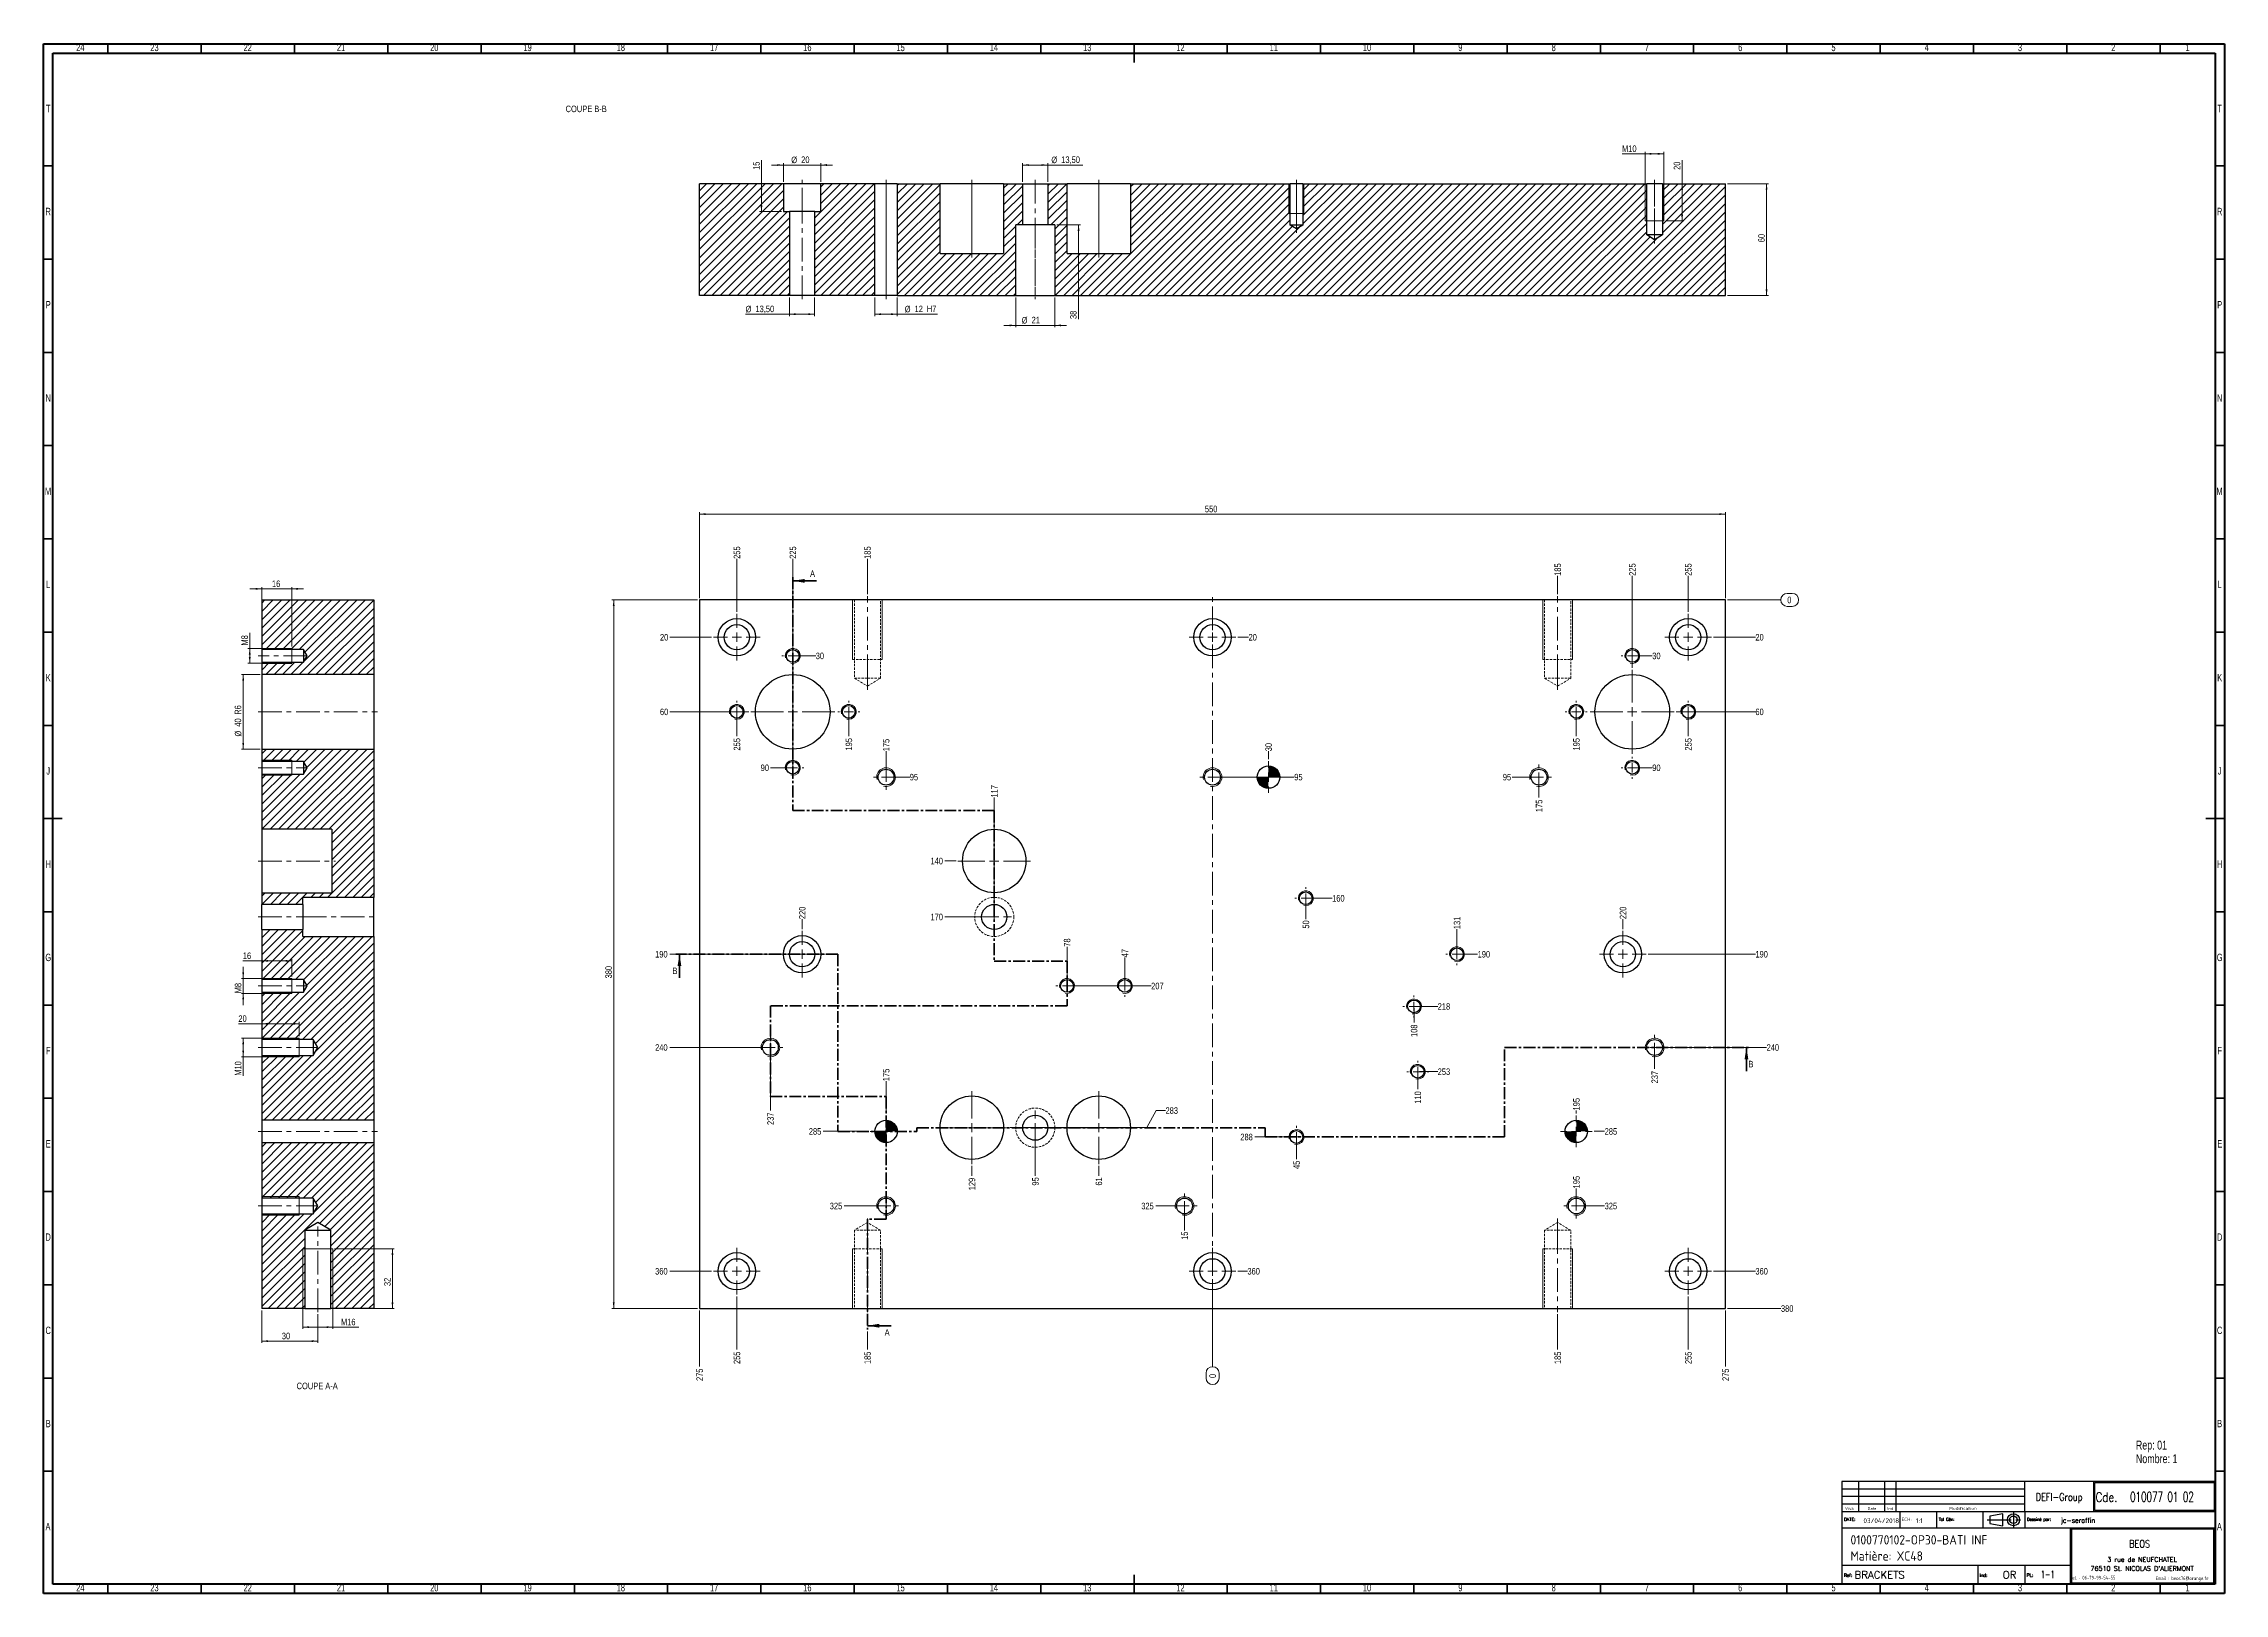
# Model space of a CAD drawing. Header units: millimetres. Extents: x 15 to 1184, y 5 to 836.
import ezdxf

# ---------------------------------------------------------------- set-up
doc = ezdxf.new("R2010")
doc.units = ezdxf.units.MM
for name, pattern in [('CENTER', [10.16, 6.35, -1.27, 1.27, -1.27]), ('CENTERX2', [20.32, 12.7, -2.54, 2.54, -2.54]), ('HIDDEN', [1.905, 1.27, -0.635])]:
    doc.linetypes.add(name, pattern=pattern)
doc.layers.add('DIMENSIONS', color=176, linetype='Continuous')
doc.styles.add('SLDTEXTSTYLE0', font='TXT', dxfattribs={"width": 0.75})
doc.styles.add('SLDTEXTSTYLE1', font='ISOCP')
doc.styles.add('SLDTEXTSTYLE10', font='ISOCP', dxfattribs={"width": 1.147311})
doc.styles.add('SLDTEXTSTYLE11', font='ISOCP', dxfattribs={"width": 1.385904})
doc.styles.add('SLDTEXTSTYLE12', font='ISOCP', dxfattribs={"width": 1.246461})
doc.styles.add('SLDTEXTSTYLE13', font='ROMAND')
doc.styles.add('SLDTEXTSTYLE2', font='ROMANT', dxfattribs={"width": 0.8})
doc.styles.add('SLDTEXTSTYLE3', font='ISOCP', dxfattribs={"width": 0.8})
doc.styles.add('SLDTEXTSTYLE4', font='ROMANS', dxfattribs={"width": 0.8})
doc.styles.add('SLDTEXTSTYLE5', font='ROMANT')
doc.styles.add('SLDTEXTSTYLE6', font='ROMANS')
doc.styles.add('SLDTEXTSTYLE7', font='ROMANT', dxfattribs={"width": 0.65})
doc.styles.add('SLDTEXTSTYLE8', font='ISOCP', dxfattribs={"width": 1.446157})
doc.styles.add('SLDTEXTSTYLE9', font='ISOCP', dxfattribs={"width": 1.294402})
doc.dimstyles.new('SLDDIMSTYLE0', dxfattribs={"dimtxt": 3.5, "dimasz": 3.302, "dimexe": 0, "dimexo": 0.0625, "dimgap": 0.875, "dimtad": 0, "dimtih": 1, "dimtoh": 1, "dimdec": 0, "dimrnd": 1e-09, "dimdsep": 46, "dimtxsty": 'SLDTEXTSTYLE0', "dimblk1": 'NONE', "dimblk2": 'NONE', "dimsah": 1, "dimcen": 0.09, "dimadec": 0, "dimazin": 2, "dimtfac": 1, "dimtdec": 0, "dimtofl": 0, "dimtmove": 0, "dimatfit": 3, "dimldrblk": 'NONE', "dimfxl": 1, "dimfrac": 2, "dimtolj": 1, "dimtzin": 12, "dimarcsym": 0})
doc.dimstyles.new('SLDDIMSTYLE1', dxfattribs={"dimtxt": 3.5, "dimasz": 3.302, "dimexe": 0, "dimexo": 0.0625, "dimgap": 0.875, "dimtad": 0, "dimtih": 1, "dimtoh": 1, "dimrnd": 1e-09, "dimzin": 12, "dimdsep": 46, "dimtxsty": 'SLDTEXTSTYLE0', "dimblk1": 'NONE', "dimblk2": 'NONE', "dimsah": 1, "dimcen": 0.09, "dimadec": 0, "dimazin": 3, "dimtfac": 1, "dimtofl": 0, "dimtmove": 0, "dimatfit": 3, "dimldrblk": 'NONE', "dimfxl": 1, "dimfrac": 2, "dimtolj": 1, "dimtzin": 12, "dimarcsym": 0})
doc.dimstyles.new('SLDDIMSTYLE2', dxfattribs={"dimtxt": 3.5, "dimasz": 3.302, "dimexe": 0, "dimexo": 0.0625, "dimgap": 0.875, "dimtad": 1, "dimrnd": 1e-09, "dimzin": 12, "dimdsep": 46, "dimtxsty": 'SLDTEXTSTYLE0', "dimsah": 1, "dimcen": 0.09, "dimadec": 0, "dimazin": 3, "dimtfac": 1, "dimtofl": 0, "dimtmove": 0, "dimatfit": 3, "dimfxl": 1, "dimfrac": 2, "dimtolj": 1, "dimtzin": 12, "dimarcsym": 0})
doc.dimstyles.new('SLDDIMSTYLE3', dxfattribs={"dimtxt": 3.5, "dimasz": 3.302, "dimexe": 0, "dimexo": 0.0625, "dimgap": 0.875, "dimtad": 1, "dimrnd": 1e-09, "dimzin": 12, "dimdsep": 46, "dimtxsty": 'SLDTEXTSTYLE0', "dimsah": 1, "dimcen": 0.09, "dimadec": 0, "dimazin": 3, "dimtfac": 1, "dimtmove": 0, "dimatfit": 0, "dimfxl": 1, "dimfrac": 2, "dimtolj": 1, "dimtzin": 12, "dimarcsym": 0})

msp = doc.modelspace()

# ---------------------------------------------------------------- texts
at = {"color": 7, "linetype": 'Continuous', "lineweight": 0, "attachment_point": 2, "style": 'SLDTEXTSTYLE0'}
for s, insert, char_height in [('24', (34.67, 836.06), 3.9688), ('23', (74.42, 836.06), 3.9688), ('22', (124.42, 836.06), 3.9688), ('21', (174.42, 836.06), 3.9688), ('20', (224.42, 836.06), 3.9688), ('19', (274.42, 836.06), 3.9688), ('18', (324.42, 836.06), 3.9688), ('17', (374.42, 836.06), 3.9688), ('16', (424.42, 836.06), 3.9688), ('15', (474.42, 836.06), 3.9688), ('14', (524.42, 836.06), 3.9688), ('13', (574.42, 836.06), 3.9688), ('12', (624.42, 836.06), 3.9688), ('11', (674.42, 836.06), 3.9688), ('10', (724.42, 836.06), 3.9688), ('9', (774.46, 836.06), 3.969), ('8', (824.46, 836.06), 3.969), ('7', (874.46, 836.06), 3.969), ('6', (924.46, 836.06), 3.969), ('5', (974.46, 836.06), 3.969), ('4', (1024.46, 836.06), 3.969), ('3', (1074.46, 836.06), 3.969), ('2', (1124.46, 836.06), 3.969), ('1', (1164.21, 836.06), 3.969), ('T', (17.488, 803.31), 3.969), ('COUPE B-B', (305.854, 802.856), 3.5), ('T', (1181.488, 803.31), 3.969), ('R', (17.444, 748.06), 3.969), ('R', (1181.444, 748.06), 3.969), ('P', (17.485, 698.06), 3.969), ('P', (1181.485, 698.06), 3.969), ('N', (17.464, 648.06), 3.969), ('N', (1181.464, 648.06), 3.969), ('M', (17.362, 598.06), 3.969), ('M', (1181.362, 598.06), 3.969), ('L', (17.455, 548.06), 3.969), ('L', (1181.455, 548.06), 3.969), ('K', (17.489, 498.06), 3.969), ('K', (1181.489, 498.06), 3.969), ('J', (17.465, 448.06), 3.969), ('J', (1181.465, 448.06), 3.969), ('H', (17.49, 398.06), 3.969), ('H', (1181.49, 398.06), 3.969), ('G', (17.487, 348.06), 3.969), ('G', (1181.487, 348.06), 3.969), ('F', (17.458, 298.06), 3.969), ('F', (1181.458, 298.06), 3.969), ('E', (17.508, 248.06), 3.969), ('E', (1181.508, 248.06), 3.969), ('D', (17.453, 198.06), 3.969), ('D', (1181.453, 198.06), 3.969), ('C', (17.459, 148.06), 3.969), ('C', (1181.459, 148.06), 3.969), ('COUPE A-A', (161.647, 117.995), 3.5), ('B', (17.471, 98.06), 3.969), ('B', (1181.471, 98.06), 3.969), ('A', (17.34, 42.81), 3.969), ('A', (1181.34, 42.81), 3.969), ('24', (34.67, 10.06), 3.9688), ('23', (74.42, 10.06), 3.9688), ('22', (124.42, 10.06), 3.9688), ('21', (174.42, 10.06), 3.9688), ('20', (224.42, 10.06), 3.9688), ('19', (274.42, 10.06), 3.9688), ('18', (324.42, 10.06), 3.9688), ('17', (374.42, 10.06), 3.9688), ('16', (424.42, 10.06), 3.9688), ('15', (474.42, 10.06), 3.9688), ('14', (524.42, 10.06), 3.9688), ('13', (574.42, 10.06), 3.9688), ('12', (624.42, 10.06), 3.9688), ('11', (674.42, 10.06), 3.9688), ('10', (724.42, 10.06), 3.9688), ('9', (774.46, 10.06), 3.969), ('8', (824.46, 10.06), 3.969), ('7', (874.46, 10.06), 3.969), ('6', (924.46, 10.06), 3.969), ('5', (974.46, 10.06), 3.969), ('4', (1024.46, 10.06), 3.969), ('3', (1074.46, 10.06), 3.969), ('2', (1124.46, 10.06), 3.969), ('1', (1164.21, 10.06), 3.969)]:
    msp.add_mtext(s, dxfattribs=dict(at, insert=insert, char_height=char_height))
at = {"color": 7, "linetype": 'Continuous', "char_height": 3.5, "attachment_point": 1, "style": 'SLDTEXTSTYLE0'}
for s, insert in [('A', (425.843, 553.563)), ('B', (352.106, 340.616)), ('B', (928.87, 290.616)), ('A', (465.843, 146.695))]:
    msp.add_mtext(s, dxfattribs=dict(at, insert=insert))
at = {"layer": 'DIMENSIONS'}
for s, insert, char_height, attachment_point, style in [('DEFI-Group', (1095.401, 58.708), 4, 2, 'SLDTEXTSTYLE2'), ('Cde.', (1114.982, 59.133), 5, 1, 'SLDTEXTSTYLE2'), ('010077 01 02', (1133.43, 59.447), 5.29167, 1, 'SLDTEXTSTYLE7'), ('Visa', (980.637, 51.354), 1.5671, 1, 'SLDTEXTSTYLE12'), ('Date', (992.806, 51.29), 1.4924, 1, 'SLDTEXTSTYLE10'), ('Ind', (1003.236, 51.29), 1.4924, 1, 'SLDTEXTSTYLE11'), ('Modification', (1036.471, 51.354), 1.56705, 1, 'SLDTEXTSTYLE8'), ('DATE:', (980.016, 45.605), 1.7277, 1, 'SLDTEXTSTYLE6'), ('0100770102-OP30-BATI INF', (983.585, 36.216), 5, 1, 'SLDTEXTSTYLE1'), ('03/04/2018', (990.515, 45.26), 2.5, 1, 'SLDTEXTSTYLE1'), ('ECH:', (1010.893, 45.567), 1.8141, 1, 'SLDTEXTSTYLE9'), ('1:1', (1018.602, 45.247), 2.5, 1, 'SLDTEXTSTYLE1'), ('Tol Gén:', (1030.934, 45.605), 1.7277, 1, 'SLDTEXTSTYLE4'), ('Dessiné par:', (1078.203, 45.605), 1.72768, 1, 'SLDTEXTSTYLE4'), ('jc-seraffin', (1096.337, 45.427), 2.5, 1, 'SLDTEXTSTYLE5'), ('Matière: XC48', (983.585, 27.57), 5, 1, 'SLDTEXTSTYLE1'), ('3 rue de NEUFCHATEL', (1139.891, 24.455), 2.5, 2, 'SLDTEXTSTYLE13'), ('BEOS', (1138.553, 33.602), 4, 2, 'SLDTEXTSTYLE2'), ('Ref:', (980.016, 15.605), 1.7277, 1, 'SLDTEXTSTYLE6'), ('BRACKETS', (985.757, 16.958), 4, 1, 'SLDTEXTSTYLE5'), ('Ind:', (1052.808, 15.605), 1.7277, 1, 'SLDTEXTSTYLE6'), ('OR', (1065.176, 16.958), 4, 1, 'SLDTEXTSTYLE5'), ('PL:', (1078.016, 15.605), 1.7277, 1, 'SLDTEXTSTYLE6'), ('1-1', (1085.633, 17.18), 4, 1, 'SLDTEXTSTYLE7'), ('Tel. : 06-79-99-54-55', (1113.342, 14.435), 2, 2, 'SLDTEXTSTYLE3'), ("76510 St. NICOLAS D'ALIERMONT", (1139.885, 19.63), 2.5, 2, 'SLDTEXTSTYLE13'), ('Email : beos76@orange.fr', (1161.354, 14.104), 2, 2, 'SLDTEXTSTYLE3')]:
    msp.add_mtext(s, dxfattribs=dict(at, insert=insert, char_height=char_height, attachment_point=attachment_point, style=style))

# ---------------------------------------------------------------- blocks, each defined once
blk = doc.blocks.new('SW_NOTE_0')
at = {"color": 0, "linetype": 'Continuous', "lineweight": 0, "char_height": 4.76, "attachment_point": 1, "style": 'SLDTEXTSTYLE0'}
for s, insert in [('Rep: 01', (0, 6.1)), ('Nombre: 1', (0, -1.2))]:
    blk.add_mtext(s, dxfattribs=dict(at, insert=insert))
blk = doc.blocks.new('_D')
at = {"color": 7, "linetype": 'Continuous', "lineweight": 18}
for p, q in [((641.6, 164.3), (641.6, 126.6)), ((638.1, 120.5), (638.1, 123.1)), ((645.1, 123.1), (645.1, 120.5))]:
    blk.add_line(p, q, dxfattribs=at)
for centre, start, end in [((641.6, 123.1), 0, 180), ((641.6, 120.5), 180, 0)]:
    blk.add_arc(centre, 3.49, start, end, dxfattribs=at)
at = {"color": 7, "linetype": 'Continuous', "lineweight": 18, "insert": (639.9, 120.5), "char_height": 3.5, "attachment_point": 1, "rotation": 90, "style": 'SLDTEXTSTYLE0'}
blk.add_mtext('0', dxfattribs=at)
blk = doc.blocks.new('_None')
blk = doc.blocks.new('_D_1')
at = {"color": 7, "linetype": 'Continuous', "lineweight": 18}
blk.add_line((626.6, 211.8), (626.6, 199.7), dxfattribs=at)
at = {"color": 7, "linetype": 'Continuous', "lineweight": 18, "insert": (624.9, 194.6), "char_height": 3.5, "attachment_point": 1, "rotation": 90, "style": 'SLDTEXTSTYLE0'}
blk.add_mtext('15', dxfattribs=at)
blk = doc.blocks.new('_D_2')
at = {"color": 7, "linetype": 'Continuous', "lineweight": 18}
blk.add_line((594.6, 331.8), (594.6, 346.1), dxfattribs=at)
at = {"color": 7, "linetype": 'Continuous', "lineweight": 18, "insert": (592.9, 346.1), "char_height": 3.5, "attachment_point": 1, "rotation": 90, "style": 'SLDTEXTSTYLE0'}
blk.add_mtext('47', dxfattribs=at)
blk = doc.blocks.new('_D_3')
at = {"color": 7, "linetype": 'Continuous', "lineweight": 18}
blk.add_line((580.6, 234.3), (580.6, 228.9), dxfattribs=at)
at = {"color": 7, "linetype": 'Continuous', "lineweight": 18, "insert": (578.9, 223.7), "char_height": 3.5, "attachment_point": 1, "rotation": 90, "style": 'SLDTEXTSTYLE0'}
blk.add_mtext('61', dxfattribs=at)
blk = doc.blocks.new('_D_4')
at = {"color": 7, "linetype": 'Continuous', "lineweight": 18}
blk.add_line((563.6, 331.8), (563.6, 351.8), dxfattribs=at)
at = {"color": 7, "linetype": 'Continuous', "lineweight": 18, "insert": (561.9, 351.8), "char_height": 3.5, "attachment_point": 1, "rotation": 90, "style": 'SLDTEXTSTYLE0'}
blk.add_mtext('78', dxfattribs=at)
blk = doc.blocks.new('_D_5')
at = {"color": 7, "linetype": 'Continuous', "lineweight": 18}
blk.add_line((546.6, 253.8), (546.6, 228.9), dxfattribs=at)
at = {"color": 7, "linetype": 'Continuous', "lineweight": 18, "insert": (544.9, 223.7), "char_height": 3.5, "attachment_point": 1, "rotation": 90, "style": 'SLDTEXTSTYLE0'}
blk.add_mtext('95', dxfattribs=at)
blk = doc.blocks.new('_D_6')
at = {"color": 7, "linetype": 'Continuous', "lineweight": 18}
blk.add_line((524.6, 368.8), (524.6, 431.8), dxfattribs=at)
at = {"color": 7, "linetype": 'Continuous', "lineweight": 18, "insert": (522.9, 431.8), "char_height": 3.5, "attachment_point": 1, "rotation": 90, "style": 'SLDTEXTSTYLE0'}
blk.add_mtext('117', dxfattribs=at)
blk = doc.blocks.new('_D_7')
at = {"color": 7, "linetype": 'Continuous', "lineweight": 18}
blk.add_line((512.6, 234.3), (512.6, 228.9), dxfattribs=at)
at = {"color": 7, "linetype": 'Continuous', "lineweight": 18, "insert": (510.9, 221.2), "char_height": 3.5, "attachment_point": 1, "rotation": 90, "style": 'SLDTEXTSTYLE0'}
blk.add_mtext('129', dxfattribs=at)
blk = doc.blocks.new('_D_8')
at = {"color": 7, "linetype": 'Continuous', "lineweight": 18}
blk.add_line((466.6, 443.8), (466.6, 456.6), dxfattribs=at)
at = {"color": 7, "linetype": 'Continuous', "lineweight": 18, "insert": (464.9, 456.6), "char_height": 3.5, "attachment_point": 1, "rotation": 90, "style": 'SLDTEXTSTYLE0'}
blk.add_mtext('175', dxfattribs=at)
blk = doc.blocks.new('_D_9')
at = {"color": 7, "linetype": 'Continuous', "lineweight": 18}
blk.add_line((466.6, 262.3), (466.6, 279.7), dxfattribs=at)
at = {"color": 7, "linetype": 'Continuous', "lineweight": 18, "insert": (464.9, 279.7), "char_height": 3.5, "attachment_point": 1, "rotation": 90, "style": 'SLDTEXTSTYLE0'}
blk.add_mtext('175', dxfattribs=at)
blk = doc.blocks.new('_D_10')
at = {"color": 7, "linetype": 'Continuous', "lineweight": 18}
blk.add_line((456.6, 145.5), (456.6, 135.8), dxfattribs=at)
at = {"color": 7, "linetype": 'Continuous', "lineweight": 18, "insert": (454.9, 128), "char_height": 3.5, "attachment_point": 1, "rotation": 90, "style": 'SLDTEXTSTYLE0'}
blk.add_mtext('185', dxfattribs=at)
blk = doc.blocks.new('_D_11')
at = {"color": 7, "linetype": 'Continuous', "lineweight": 18}
blk.add_line((456.6, 540.8), (456.6, 559.8), dxfattribs=at)
at = {"color": 7, "linetype": 'Continuous', "lineweight": 18, "insert": (454.9, 559.8), "char_height": 3.5, "attachment_point": 1, "rotation": 90, "style": 'SLDTEXTSTYLE0'}
blk.add_mtext('185', dxfattribs=at)
blk = doc.blocks.new('_D_12')
at = {"color": 7, "linetype": 'Continuous', "lineweight": 18}
blk.add_line((446.6, 476.8), (446.6, 464.8), dxfattribs=at)
at = {"color": 7, "linetype": 'Continuous', "lineweight": 18, "insert": (444.9, 457), "char_height": 3.5, "attachment_point": 1, "rotation": 90, "style": 'SLDTEXTSTYLE0'}
blk.add_mtext('195', dxfattribs=at)
blk = doc.blocks.new('_D_13')
at = {"color": 7, "linetype": 'Continuous', "lineweight": 18}
blk.add_line((421.6, 361.3), (421.6, 366.6), dxfattribs=at)
at = {"color": 7, "linetype": 'Continuous', "lineweight": 18, "insert": (419.9, 366.6), "char_height": 3.5, "attachment_point": 1, "rotation": 90, "style": 'SLDTEXTSTYLE0'}
blk.add_mtext('220', dxfattribs=at)
blk = doc.blocks.new('_D_14')
at = {"color": 7, "linetype": 'Continuous', "lineweight": 18}
blk.add_line((416.6, 448.8), (416.6, 559.8), dxfattribs=at)
at = {"color": 7, "linetype": 'Continuous', "lineweight": 18, "insert": (414.9, 559.8), "char_height": 3.5, "attachment_point": 1, "rotation": 90, "style": 'SLDTEXTSTYLE0'}
blk.add_mtext('225', dxfattribs=at)
blk = doc.blocks.new('_D_15')
at = {"color": 7, "linetype": 'Continuous', "lineweight": 18}
blk.add_line((404.6, 296.8), (404.6, 264), dxfattribs=at)
at = {"color": 7, "linetype": 'Continuous', "lineweight": 18, "insert": (402.9, 256.2), "char_height": 3.5, "attachment_point": 1, "rotation": 90, "style": 'SLDTEXTSTYLE0'}
blk.add_mtext('237', dxfattribs=at)
blk = doc.blocks.new('_D_16')
at = {"color": 7, "linetype": 'Continuous', "lineweight": 18}
blk.add_line((386.6, 531.3), (386.6, 559.8), dxfattribs=at)
at = {"color": 7, "linetype": 'Continuous', "lineweight": 18, "insert": (384.9, 559.8), "char_height": 3.5, "attachment_point": 1, "rotation": 90, "style": 'SLDTEXTSTYLE0'}
blk.add_mtext('255', dxfattribs=at)
blk = doc.blocks.new('_D_17')
at = {"color": 7, "linetype": 'Continuous', "lineweight": 18}
blk.add_line((386.6, 476.8), (386.6, 464.8), dxfattribs=at)
at = {"color": 7, "linetype": 'Continuous', "lineweight": 18, "insert": (384.9, 457), "char_height": 3.5, "attachment_point": 1, "rotation": 90, "style": 'SLDTEXTSTYLE0'}
blk.add_mtext('255', dxfattribs=at)
blk = doc.blocks.new('_D_18')
at = {"color": 7, "linetype": 'Continuous', "lineweight": 18}
blk.add_line((386.6, 164.3), (386.6, 135.8), dxfattribs=at)
at = {"color": 7, "linetype": 'Continuous', "lineweight": 18, "insert": (384.9, 128), "char_height": 3.5, "attachment_point": 1, "rotation": 90, "style": 'SLDTEXTSTYLE0'}
blk.add_mtext('255', dxfattribs=at)
blk = doc.blocks.new('_D_19')
at = {"color": 7, "linetype": 'Continuous', "lineweight": 18}
blk.add_line((366.6, 156.8), (366.6, 126.6), dxfattribs=at)
at = {"color": 7, "linetype": 'Continuous', "lineweight": 18, "insert": (364.9, 118.9), "char_height": 3.5, "attachment_point": 1, "rotation": 90, "style": 'SLDTEXTSTYLE0'}
blk.add_mtext('275', dxfattribs=at)
blk = doc.blocks.new('_D_20')
at = {"color": 7, "linetype": 'Continuous', "lineweight": 18}
blk.add_line((671.6, 452.3), (671.6, 456.6), dxfattribs=at)
at = {"color": 7, "linetype": 'Continuous', "lineweight": 18, "insert": (669.9, 456.6), "char_height": 3.5, "attachment_point": 1, "rotation": 90, "style": 'SLDTEXTSTYLE0'}
blk.add_mtext('30', dxfattribs=at)
blk = doc.blocks.new('_D_21')
at = {"color": 7, "linetype": 'Continuous', "lineweight": 18}
blk.add_line((686.6, 248.8), (686.6, 237.8), dxfattribs=at)
at = {"color": 7, "linetype": 'Continuous', "lineweight": 18, "insert": (684.9, 232.6), "char_height": 3.5, "attachment_point": 1, "rotation": 90, "style": 'SLDTEXTSTYLE0'}
blk.add_mtext('45', dxfattribs=at)
blk = doc.blocks.new('_D_22')
at = {"color": 7, "linetype": 'Continuous', "lineweight": 18}
blk.add_line((691.6, 376.8), (691.6, 366.6), dxfattribs=at)
at = {"color": 7, "linetype": 'Continuous', "lineweight": 18, "insert": (689.9, 361.5), "char_height": 3.5, "attachment_point": 1, "rotation": 90, "style": 'SLDTEXTSTYLE0'}
blk.add_mtext('50', dxfattribs=at)
blk = doc.blocks.new('_D_23')
at = {"color": 7, "linetype": 'Continuous', "lineweight": 18}
blk.add_line((749.6, 318.8), (749.6, 311.1), dxfattribs=at)
at = {"color": 7, "linetype": 'Continuous', "lineweight": 18, "insert": (747.9, 303.4), "char_height": 3.5, "attachment_point": 1, "rotation": 90, "style": 'SLDTEXTSTYLE0'}
blk.add_mtext('108', dxfattribs=at)
blk = doc.blocks.new('_D_24')
at = {"color": 7, "linetype": 'Continuous', "lineweight": 18}
blk.add_line((751.6, 283.8), (751.6, 275.4), dxfattribs=at)
at = {"color": 7, "linetype": 'Continuous', "lineweight": 18, "insert": (749.9, 267.6), "char_height": 3.5, "attachment_point": 1, "rotation": 90, "style": 'SLDTEXTSTYLE0'}
blk.add_mtext('110', dxfattribs=at)
blk = doc.blocks.new('_D_25')
at = {"color": 7, "linetype": 'Continuous', "lineweight": 18}
blk.add_line((772.6, 348.8), (772.6, 361.2), dxfattribs=at)
at = {"color": 7, "linetype": 'Continuous', "lineweight": 18, "insert": (770.9, 361.2), "char_height": 3.5, "attachment_point": 1, "rotation": 90, "style": 'SLDTEXTSTYLE0'}
blk.add_mtext('131', dxfattribs=at)
blk = doc.blocks.new('_D_26')
at = {"color": 7, "linetype": 'Continuous', "lineweight": 18}
blk.add_line((816.6, 441.8), (816.6, 431.8), dxfattribs=at)
at = {"color": 7, "linetype": 'Continuous', "lineweight": 18, "insert": (814.9, 424), "char_height": 3.5, "attachment_point": 1, "rotation": 90, "style": 'SLDTEXTSTYLE0'}
blk.add_mtext('175', dxfattribs=at)
blk = doc.blocks.new('_D_27')
at = {"color": 7, "linetype": 'Continuous', "lineweight": 18}
blk.add_line((826.6, 154.8), (826.6, 135.8), dxfattribs=at)
at = {"color": 7, "linetype": 'Continuous', "lineweight": 18, "insert": (824.9, 128), "char_height": 3.5, "attachment_point": 1, "rotation": 90, "style": 'SLDTEXTSTYLE0'}
blk.add_mtext('185', dxfattribs=at)
blk = doc.blocks.new('_D_28')
at = {"color": 7, "linetype": 'Continuous', "lineweight": 18}
blk.add_line((826.6, 540.8), (826.6, 550.7), dxfattribs=at)
at = {"color": 7, "linetype": 'Continuous', "lineweight": 18, "insert": (824.9, 550.7), "char_height": 3.5, "attachment_point": 1, "rotation": 90, "style": 'SLDTEXTSTYLE0'}
blk.add_mtext('185', dxfattribs=at)
blk = doc.blocks.new('_D_29')
at = {"color": 7, "linetype": 'Continuous', "lineweight": 18}
blk.add_line((836.6, 262.3), (836.6, 264), dxfattribs=at)
at = {"color": 7, "linetype": 'Continuous', "lineweight": 18, "insert": (834.9, 264), "char_height": 3.5, "attachment_point": 1, "rotation": 90, "style": 'SLDTEXTSTYLE0'}
blk.add_mtext('195', dxfattribs=at)
blk = doc.blocks.new('_D_30')
at = {"color": 7, "linetype": 'Continuous', "lineweight": 18}
blk.add_line((836.6, 213.8), (836.6, 222.2), dxfattribs=at)
at = {"color": 7, "linetype": 'Continuous', "lineweight": 18, "insert": (834.9, 222.2), "char_height": 3.5, "attachment_point": 1, "rotation": 90, "style": 'SLDTEXTSTYLE0'}
blk.add_mtext('195', dxfattribs=at)
blk = doc.blocks.new('_D_31')
at = {"color": 7, "linetype": 'Continuous', "lineweight": 18}
blk.add_line((836.6, 476.8), (836.6, 464.8), dxfattribs=at)
at = {"color": 7, "linetype": 'Continuous', "lineweight": 18, "insert": (834.9, 457), "char_height": 3.5, "attachment_point": 1, "rotation": 90, "style": 'SLDTEXTSTYLE0'}
blk.add_mtext('195', dxfattribs=at)
blk = doc.blocks.new('_D_32')
at = {"color": 7, "linetype": 'Continuous', "lineweight": 18}
blk.add_line((861.6, 361.3), (861.6, 366.6), dxfattribs=at)
at = {"color": 7, "linetype": 'Continuous', "lineweight": 18, "insert": (859.9, 366.6), "char_height": 3.5, "attachment_point": 1, "rotation": 90, "style": 'SLDTEXTSTYLE0'}
blk.add_mtext('220', dxfattribs=at)
blk = doc.blocks.new('_D_33')
at = {"color": 7, "linetype": 'Continuous', "lineweight": 18}
blk.add_line((866.6, 501.3), (866.6, 550.7), dxfattribs=at)
at = {"color": 7, "linetype": 'Continuous', "lineweight": 18, "insert": (864.9, 550.7), "char_height": 3.5, "attachment_point": 1, "rotation": 90, "style": 'SLDTEXTSTYLE0'}
blk.add_mtext('225', dxfattribs=at)
blk = doc.blocks.new('_D_34')
at = {"color": 7, "linetype": 'Continuous', "lineweight": 18}
blk.add_line((878.6, 296.8), (878.6, 286.3), dxfattribs=at)
at = {"color": 7, "linetype": 'Continuous', "lineweight": 18, "insert": (876.9, 278.5), "char_height": 3.5, "attachment_point": 1, "rotation": 90, "style": 'SLDTEXTSTYLE0'}
blk.add_mtext('237', dxfattribs=at)
blk = doc.blocks.new('_D_35')
at = {"color": 7, "linetype": 'Continuous', "lineweight": 18}
blk.add_line((896.6, 164.3), (896.6, 135.8), dxfattribs=at)
at = {"color": 7, "linetype": 'Continuous', "lineweight": 18, "insert": (894.9, 128), "char_height": 3.5, "attachment_point": 1, "rotation": 90, "style": 'SLDTEXTSTYLE0'}
blk.add_mtext('255', dxfattribs=at)
blk = doc.blocks.new('_D_36')
at = {"color": 7, "linetype": 'Continuous', "lineweight": 18}
blk.add_line((896.6, 531.3), (896.6, 550.7), dxfattribs=at)
at = {"color": 7, "linetype": 'Continuous', "lineweight": 18, "insert": (894.9, 550.7), "char_height": 3.5, "attachment_point": 1, "rotation": 90, "style": 'SLDTEXTSTYLE0'}
blk.add_mtext('255', dxfattribs=at)
blk = doc.blocks.new('_D_37')
at = {"color": 7, "linetype": 'Continuous', "lineweight": 18}
blk.add_line((896.6, 476.8), (896.6, 464.8), dxfattribs=at)
at = {"color": 7, "linetype": 'Continuous', "lineweight": 18, "insert": (894.9, 457), "char_height": 3.5, "attachment_point": 1, "rotation": 90, "style": 'SLDTEXTSTYLE0'}
blk.add_mtext('255', dxfattribs=at)
blk = doc.blocks.new('_D_38')
at = {"color": 7, "linetype": 'Continuous', "lineweight": 18}
blk.add_line((916.6, 156.8), (916.6, 126.6), dxfattribs=at)
at = {"color": 7, "linetype": 'Continuous', "lineweight": 18, "insert": (914.9, 118.9), "char_height": 3.5, "attachment_point": 1, "rotation": 90, "style": 'SLDTEXTSTYLE0'}
blk.add_mtext('275', dxfattribs=at)
blk = doc.blocks.new('_D_39')
at = {"color": 7, "linetype": 'Continuous', "lineweight": 18}
for p, q in [((917.6, 537.8), (946.3, 537.8)), ((949.7, 541.2), (952.3, 541.2)), ((952.3, 534.3), (949.7, 534.3))]:
    blk.add_line(p, q, dxfattribs=at)
for centre, start, end in [((949.7, 537.8), 90, 270), ((952.3, 537.8), 270, 90)]:
    blk.add_arc(centre, 3.49, start, end, dxfattribs=at)
at = {"color": 7, "linetype": 'Continuous', "lineweight": 18, "insert": (949.7, 539.5), "char_height": 3.5, "attachment_point": 1, "style": 'SLDTEXTSTYLE0'}
blk.add_mtext('0', dxfattribs=at)
blk = doc.blocks.new('_D_40')
at = {"color": 7, "linetype": 'Continuous', "lineweight": 18}
blk.add_line((910.1, 517.8), (932.6, 517.8), dxfattribs=at)
at = {"color": 7, "linetype": 'Continuous', "lineweight": 18, "insert": (932.6, 519.5), "char_height": 3.5, "attachment_point": 1, "style": 'SLDTEXTSTYLE0'}
blk.add_mtext('20', dxfattribs=at)
blk = doc.blocks.new('_D_41')
at = {"color": 7, "linetype": 'Continuous', "lineweight": 18}
blk.add_line((655.1, 517.8), (660.9, 517.8), dxfattribs=at)
at = {"color": 7, "linetype": 'Continuous', "lineweight": 18, "insert": (660.9, 519.5), "char_height": 3.5, "attachment_point": 1, "style": 'SLDTEXTSTYLE0'}
blk.add_mtext('20', dxfattribs=at)
blk = doc.blocks.new('_D_42')
at = {"color": 7, "linetype": 'Continuous', "lineweight": 18}
blk.add_line((373.1, 517.8), (350.6, 517.8), dxfattribs=at)
at = {"color": 7, "linetype": 'Continuous', "lineweight": 18, "insert": (345.4, 519.5), "char_height": 3.5, "attachment_point": 1, "style": 'SLDTEXTSTYLE0'}
blk.add_mtext('20', dxfattribs=at)
blk = doc.blocks.new('_D_43')
at = {"color": 7, "linetype": 'Continuous', "lineweight": 18}
blk.add_line((867.6, 507.8), (877.3, 507.8), dxfattribs=at)
at = {"color": 7, "linetype": 'Continuous', "lineweight": 18, "insert": (877.3, 509.5), "char_height": 3.5, "attachment_point": 1, "style": 'SLDTEXTSTYLE0'}
blk.add_mtext('30', dxfattribs=at)
blk = doc.blocks.new('_D_44')
at = {"color": 7, "linetype": 'Continuous', "lineweight": 18}
blk.add_line((417.6, 507.8), (428.9, 507.8), dxfattribs=at)
at = {"color": 7, "linetype": 'Continuous', "lineweight": 18, "insert": (428.9, 509.5), "char_height": 3.5, "attachment_point": 1, "style": 'SLDTEXTSTYLE0'}
blk.add_mtext('30', dxfattribs=at)
blk = doc.blocks.new('_D_45')
at = {"color": 7, "linetype": 'Continuous', "lineweight": 18}
blk.add_line((890.1, 477.8), (932.6, 477.8), dxfattribs=at)
at = {"color": 7, "linetype": 'Continuous', "lineweight": 18, "insert": (932.6, 479.5), "char_height": 3.5, "attachment_point": 1, "style": 'SLDTEXTSTYLE0'}
blk.add_mtext('60', dxfattribs=at)
blk = doc.blocks.new('_D_46')
at = {"color": 7, "linetype": 'Continuous', "lineweight": 18}
blk.add_line((393.1, 477.8), (350.6, 477.8), dxfattribs=at)
at = {"color": 7, "linetype": 'Continuous', "lineweight": 18, "insert": (345.4, 479.5), "char_height": 3.5, "attachment_point": 1, "style": 'SLDTEXTSTYLE0'}
blk.add_mtext('60', dxfattribs=at)
blk = doc.blocks.new('_D_47')
at = {"color": 7, "linetype": 'Continuous', "lineweight": 18}
blk.add_line((867.6, 447.8), (877.3, 447.8), dxfattribs=at)
at = {"color": 7, "linetype": 'Continuous', "lineweight": 18, "insert": (877.3, 449.5), "char_height": 3.5, "attachment_point": 1, "style": 'SLDTEXTSTYLE0'}
blk.add_mtext('90', dxfattribs=at)
blk = doc.blocks.new('_D_48')
at = {"color": 7, "linetype": 'Continuous', "lineweight": 18}
blk.add_line((415.6, 447.8), (404.6, 447.8), dxfattribs=at)
at = {"color": 7, "linetype": 'Continuous', "lineweight": 18, "insert": (399.4, 449.5), "char_height": 3.5, "attachment_point": 1, "style": 'SLDTEXTSTYLE0'}
blk.add_mtext('90', dxfattribs=at)
blk = doc.blocks.new('_D_49')
at = {"color": 7, "linetype": 'Continuous', "lineweight": 18}
blk.add_line((815.6, 442.8), (802.3, 442.8), dxfattribs=at)
at = {"color": 7, "linetype": 'Continuous', "lineweight": 18, "insert": (797.2, 444.5), "char_height": 3.5, "attachment_point": 1, "style": 'SLDTEXTSTYLE0'}
blk.add_mtext('95', dxfattribs=at)
blk = doc.blocks.new('_D_50')
at = {"color": 7, "linetype": 'Continuous', "lineweight": 18}
blk.add_line((642.6, 442.8), (685.4, 442.8), dxfattribs=at)
at = {"color": 7, "linetype": 'Continuous', "lineweight": 18, "insert": (685.4, 444.5), "char_height": 3.5, "attachment_point": 1, "style": 'SLDTEXTSTYLE0'}
blk.add_mtext('95', dxfattribs=at)
blk = doc.blocks.new('_D_51')
at = {"color": 7, "linetype": 'Continuous', "lineweight": 18}
blk.add_line((467.6, 442.8), (479.3, 442.8), dxfattribs=at)
at = {"color": 7, "linetype": 'Continuous', "lineweight": 18, "insert": (479.3, 444.5), "char_height": 3.5, "attachment_point": 1, "style": 'SLDTEXTSTYLE0'}
blk.add_mtext('95', dxfattribs=at)
blk = doc.blocks.new('_D_52')
at = {"color": 7, "linetype": 'Continuous', "lineweight": 18}
blk.add_line((504.1, 397.8), (498.1, 397.8), dxfattribs=at)
at = {"color": 7, "linetype": 'Continuous', "lineweight": 18, "insert": (490.4, 399.5), "char_height": 3.5, "attachment_point": 1, "style": 'SLDTEXTSTYLE0'}
blk.add_mtext('140', dxfattribs=at)
blk = doc.blocks.new('_D_53')
at = {"color": 7, "linetype": 'Continuous', "lineweight": 18}
blk.add_line((692.6, 377.8), (705.7, 377.8), dxfattribs=at)
at = {"color": 7, "linetype": 'Continuous', "lineweight": 18, "insert": (705.7, 379.5), "char_height": 3.5, "attachment_point": 1, "style": 'SLDTEXTSTYLE0'}
blk.add_mtext('160', dxfattribs=at)
blk = doc.blocks.new('_D_54')
at = {"color": 7, "linetype": 'Continuous', "lineweight": 18}
blk.add_line((523.6, 367.8), (498.1, 367.8), dxfattribs=at)
at = {"color": 7, "linetype": 'Continuous', "lineweight": 18, "insert": (490.4, 369.5), "char_height": 3.5, "attachment_point": 1, "style": 'SLDTEXTSTYLE0'}
blk.add_mtext('170', dxfattribs=at)
blk = doc.blocks.new('_D_55')
at = {"color": 7, "linetype": 'Continuous', "lineweight": 18}
blk.add_line((875.1, 347.8), (932.6, 347.8), dxfattribs=at)
at = {"color": 7, "linetype": 'Continuous', "lineweight": 18, "insert": (932.6, 349.5), "char_height": 3.5, "attachment_point": 1, "style": 'SLDTEXTSTYLE0'}
blk.add_mtext('190', dxfattribs=at)
blk = doc.blocks.new('_D_56')
at = {"color": 7, "linetype": 'Continuous', "lineweight": 18}
blk.add_line((773.6, 347.8), (783.7, 347.8), dxfattribs=at)
at = {"color": 7, "linetype": 'Continuous', "lineweight": 18, "insert": (783.7, 349.5), "char_height": 3.5, "attachment_point": 1, "style": 'SLDTEXTSTYLE0'}
blk.add_mtext('190', dxfattribs=at)
blk = doc.blocks.new('_D_57')
at = {"color": 7, "linetype": 'Continuous', "lineweight": 18}
blk.add_line((408.1, 347.8), (350.6, 347.8), dxfattribs=at)
at = {"color": 7, "linetype": 'Continuous', "lineweight": 18, "insert": (342.8, 349.5), "char_height": 3.5, "attachment_point": 1, "style": 'SLDTEXTSTYLE0'}
blk.add_mtext('190', dxfattribs=at)
blk = doc.blocks.new('_D_58')
at = {"color": 7, "linetype": 'Continuous', "lineweight": 18}
blk.add_line((564.6, 330.8), (608.7, 330.8), dxfattribs=at)
at = {"color": 7, "linetype": 'Continuous', "lineweight": 18, "insert": (608.7, 332.5), "char_height": 3.5, "attachment_point": 1, "style": 'SLDTEXTSTYLE0'}
blk.add_mtext('207', dxfattribs=at)
blk = doc.blocks.new('_D_59')
at = {"color": 7, "linetype": 'Continuous', "lineweight": 18}
blk.add_line((750.6, 319.8), (762.3, 319.8), dxfattribs=at)
at = {"color": 7, "linetype": 'Continuous', "lineweight": 18, "insert": (762.3, 321.5), "char_height": 3.5, "attachment_point": 1, "style": 'SLDTEXTSTYLE0'}
blk.add_mtext('218', dxfattribs=at)
blk = doc.blocks.new('_D_60')
at = {"color": 7, "linetype": 'Continuous', "lineweight": 18}
blk.add_line((879.6, 297.8), (938.6, 297.8), dxfattribs=at)
at = {"color": 7, "linetype": 'Continuous', "lineweight": 18, "insert": (938.6, 299.5), "char_height": 3.5, "attachment_point": 1, "style": 'SLDTEXTSTYLE0'}
blk.add_mtext('240', dxfattribs=at)
blk = doc.blocks.new('_D_61')
at = {"color": 7, "linetype": 'Continuous', "lineweight": 18}
blk.add_line((403.6, 297.8), (350.6, 297.8), dxfattribs=at)
at = {"color": 7, "linetype": 'Continuous', "lineweight": 18, "insert": (342.8, 299.5), "char_height": 3.5, "attachment_point": 1, "style": 'SLDTEXTSTYLE0'}
blk.add_mtext('240', dxfattribs=at)
blk = doc.blocks.new('_D_62')
at = {"color": 7, "linetype": 'Continuous', "lineweight": 18}
blk.add_line((752.6, 284.8), (762.3, 284.8), dxfattribs=at)
at = {"color": 7, "linetype": 'Continuous', "lineweight": 18, "insert": (762.3, 286.5), "char_height": 3.5, "attachment_point": 1, "style": 'SLDTEXTSTYLE0'}
blk.add_mtext('253', dxfattribs=at)
blk = doc.blocks.new('_D_63')
at = {"color": 7, "linetype": 'Continuous', "lineweight": 18}
for p, q in [((611.4, 264), (606.4, 254.8)), ((611.4, 264), (616.4, 264)), ((606.4, 254.8), (533.1, 254.8))]:
    blk.add_line(p, q, dxfattribs=at)
at = {"color": 7, "linetype": 'Continuous', "lineweight": 18, "insert": (616.4, 265.7), "char_height": 3.5, "attachment_point": 1, "style": 'SLDTEXTSTYLE0'}
blk.add_mtext('283', dxfattribs=at)
blk = doc.blocks.new('_D_64')
at = {"color": 7, "linetype": 'Continuous', "lineweight": 18}
blk.add_line((846.1, 252.8), (851.8, 252.8), dxfattribs=at)
at = {"color": 7, "linetype": 'Continuous', "lineweight": 18, "insert": (851.8, 254.5), "char_height": 3.5, "attachment_point": 1, "style": 'SLDTEXTSTYLE0'}
blk.add_mtext('285', dxfattribs=at)
blk = doc.blocks.new('_D_65')
at = {"color": 7, "linetype": 'Continuous', "lineweight": 18}
blk.add_line((457.1, 252.8), (432.9, 252.8), dxfattribs=at)
at = {"color": 7, "linetype": 'Continuous', "lineweight": 18, "insert": (425.2, 254.5), "char_height": 3.5, "attachment_point": 1, "style": 'SLDTEXTSTYLE0'}
blk.add_mtext('285', dxfattribs=at)
blk = doc.blocks.new('_D_66')
at = {"color": 7, "linetype": 'Continuous', "lineweight": 18}
blk.add_line((685.6, 249.8), (664.3, 249.8), dxfattribs=at)
at = {"color": 7, "linetype": 'Continuous', "lineweight": 18, "insert": (656.5, 251.5), "char_height": 3.5, "attachment_point": 1, "style": 'SLDTEXTSTYLE0'}
blk.add_mtext('288', dxfattribs=at)
blk = doc.blocks.new('_D_67')
at = {"color": 7, "linetype": 'Continuous', "lineweight": 18}
blk.add_line((837.6, 212.8), (851.8, 212.8), dxfattribs=at)
at = {"color": 7, "linetype": 'Continuous', "lineweight": 18, "insert": (851.8, 214.5), "char_height": 3.5, "attachment_point": 1, "style": 'SLDTEXTSTYLE0'}
blk.add_mtext('325', dxfattribs=at)
blk = doc.blocks.new('_D_68')
at = {"color": 7, "linetype": 'Continuous', "lineweight": 18}
blk.add_line((625.6, 212.8), (611.2, 212.8), dxfattribs=at)
at = {"color": 7, "linetype": 'Continuous', "lineweight": 18, "insert": (603.4, 214.5), "char_height": 3.5, "attachment_point": 1, "style": 'SLDTEXTSTYLE0'}
blk.add_mtext('325', dxfattribs=at)
blk = doc.blocks.new('_D_69')
at = {"color": 7, "linetype": 'Continuous', "lineweight": 18}
blk.add_line((465.6, 212.8), (444.2, 212.8), dxfattribs=at)
at = {"color": 7, "linetype": 'Continuous', "lineweight": 18, "insert": (436.4, 214.5), "char_height": 3.5, "attachment_point": 1, "style": 'SLDTEXTSTYLE0'}
blk.add_mtext('325', dxfattribs=at)
blk = doc.blocks.new('_D_70')
at = {"color": 7, "linetype": 'Continuous', "lineweight": 18}
blk.add_line((910.1, 177.8), (932.6, 177.8), dxfattribs=at)
at = {"color": 7, "linetype": 'Continuous', "lineweight": 18, "insert": (932.6, 179.5), "char_height": 3.5, "attachment_point": 1, "style": 'SLDTEXTSTYLE0'}
blk.add_mtext('360', dxfattribs=at)
blk = doc.blocks.new('_D_71')
at = {"color": 7, "linetype": 'Continuous', "lineweight": 18}
blk.add_line((655.1, 177.8), (660.3, 177.8), dxfattribs=at)
at = {"color": 7, "linetype": 'Continuous', "lineweight": 18, "insert": (660.3, 179.5), "char_height": 3.5, "attachment_point": 1, "style": 'SLDTEXTSTYLE0'}
blk.add_mtext('360', dxfattribs=at)
blk = doc.blocks.new('_D_72')
at = {"color": 7, "linetype": 'Continuous', "lineweight": 18}
blk.add_line((373.1, 177.8), (350.6, 177.8), dxfattribs=at)
at = {"color": 7, "linetype": 'Continuous', "lineweight": 18, "insert": (342.8, 179.5), "char_height": 3.5, "attachment_point": 1, "style": 'SLDTEXTSTYLE0'}
blk.add_mtext('360', dxfattribs=at)
blk = doc.blocks.new('_D_73')
at = {"color": 7, "linetype": 'Continuous', "lineweight": 18}
blk.add_line((917.6, 157.8), (946.3, 157.8), dxfattribs=at)
at = {"color": 7, "linetype": 'Continuous', "lineweight": 18, "insert": (946.3, 159.5), "char_height": 3.5, "attachment_point": 1, "style": 'SLDTEXTSTYLE0'}
blk.add_mtext('380', dxfattribs=at)
blk = doc.blocks.new('_D_74')
at = {"color": 7, "linetype": 'Continuous', "lineweight": 18}
for p, q in [((366.6, 538.8), (366.6, 584.8)), ((916.6, 538.8), (916.6, 584.8)), ((916.6, 583.8), (366.6, 583.8))]:
    blk.add_line(p, q, dxfattribs=at)
for points in [[(366.6, 583.8), (369.9, 583.3), (369.9, 584.3)], [(916.6, 583.8), (913.3, 584.3), (913.3, 583.3)]]:
    blk.add_solid(points, dxfattribs=at)
at = {"color": 7, "linetype": 'Continuous', "lineweight": 18, "insert": (637.5, 588.3), "char_height": 3.5, "attachment_point": 1, "style": 'SLDTEXTSTYLE0'}
blk.add_mtext('550', dxfattribs=at)
blk = doc.blocks.new('_D_75')
at = {"color": 7, "linetype": 'Continuous', "lineweight": 18}
for p, q in [((365.6, 537.8), (319.6, 537.8)), ((320.6, 537.8), (320.6, 157.8)), ((365.6, 157.8), (319.6, 157.8))]:
    blk.add_line(p, q, dxfattribs=at)
for points in [[(320.6, 537.8), (320.1, 534.5), (321.1, 534.5)], [(320.6, 157.8), (321.1, 161.1), (320.1, 161.1)]]:
    blk.add_solid(points, dxfattribs=at)
at = {"color": 7, "linetype": 'Continuous', "lineweight": 18, "insert": (316.1, 334.8), "char_height": 3.5, "attachment_point": 1, "rotation": 90, "style": 'SLDTEXTSTYLE0'}
blk.add_mtext('380', dxfattribs=at)
blk = doc.blocks.new('SW_CENTERMARKSYMBOL_0')
at = {"color": 0, "linetype": 'Continuous', "lineweight": 0}
for p, q in [((-5, 0), (-9.25, 0)), ((0, 0), (-2.5, 0)), ((0, 5), (0, 9.25)), ((0, 0), (0, 2.5)), ((0, 0), (0, -2.5)), ((0, 0), (2.5, 0)), ((5, 0), (9.25, 0)), ((0, -5), (0, -9.25))]:
    blk.add_line(p, q, dxfattribs=at)
blk = doc.blocks.new('SW_CENTERMARKSYMBOL_1')
at = {"color": 0, "linetype": 'Continuous', "lineweight": 0}
for p, q in [((-5, 0), (-9.25, 0)), ((0, 0), (-2.5, 0)), ((0, 5), (0, 9.25)), ((0, 0), (0, 2.5)), ((0, 0), (0, -2.5)), ((0, 0), (2.5, 0)), ((5, 0), (9.25, 0)), ((0, -5), (0, -9.25))]:
    blk.add_line(p, q, dxfattribs=at)
blk = doc.blocks.new('SW_CENTERMARKSYMBOL_2')
at = {"color": 0, "linetype": 'Continuous', "lineweight": 0}
for p, q in [((0, 5), (0, 22.5)), ((-5, 0), (-22.5, 0)), ((0, 0), (-2.5, 0)), ((0, 0), (0, 2.5)), ((0, 0), (0, -2.5)), ((0, 0), (2.5, 0)), ((5, 0), (22.5, 0)), ((0, -5), (0, -22.5))]:
    blk.add_line(p, q, dxfattribs=at)
blk = doc.blocks.new('SW_CENTERMARKSYMBOL_3')
at = {"color": 0, "linetype": 'Continuous', "lineweight": 0}
for p, q in [((0, 5), (0, 22.5)), ((-5, 0), (-22.5, 0)), ((0, 0), (-2.5, 0)), ((0, 0), (0, 2.5)), ((0, 0), (0, -2.5)), ((0, 0), (2.5, 0)), ((5, 0), (22.5, 0)), ((0, -5), (0, -22.5))]:
    blk.add_line(p, q, dxfattribs=at)
blk = doc.blocks.new('SW_CENTERMARKSYMBOL_4')
at = {"color": 0, "linetype": 'Continuous', "lineweight": 0}
for p, q in [((0, 5), (0, 12.5)), ((-5, 0), (-12.5, 0)), ((0, 0), (-2.5, 0)), ((0, 0), (0, 2.5)), ((0, 0), (0, -2.5)), ((0, 0), (2.5, 0)), ((5, 0), (12.5, 0)), ((0, -5), (0, -12.5))]:
    blk.add_line(p, q, dxfattribs=at)
blk = doc.blocks.new('SW_CENTERMARKSYMBOL_5')
at = {"color": 0, "linetype": 'Continuous', "lineweight": 0}
for p, q in [((0, 5), (0, 12.5)), ((-5, 0), (-12.5, 0)), ((0, 0), (-2.5, 0)), ((0, 0), (0, 2.5)), ((0, 0), (0, -2.5)), ((0, 0), (2.5, 0)), ((5, 0), (12.5, 0)), ((0, -5), (0, -12.5))]:
    blk.add_line(p, q, dxfattribs=at)
blk = doc.blocks.new('SW_CENTERMARKSYMBOL_6')
at = {"color": 0, "linetype": 'Continuous', "lineweight": 0}
for p, q in [((0, 5), (0, 12.5)), ((-5, 0), (-12.5, 0)), ((0, 0), (-2.5, 0)), ((0, 0), (0, 2.5)), ((0, 0), (0, -2.5)), ((0, 0), (2.5, 0)), ((5, 0), (12.5, 0)), ((0, -5), (0, -12.5))]:
    blk.add_line(p, q, dxfattribs=at)
blk = doc.blocks.new('SW_CENTERMARKSYMBOL_7')
at = {"color": 0, "linetype": 'Continuous', "lineweight": 0}
for p, q in [((0, 5), (0, 12.5)), ((-5, 0), (-12.5, 0)), ((0, 0), (-2.5, 0)), ((0, 0), (0, 2.5)), ((0, 0), (0, -2.5)), ((0, 0), (2.5, 0)), ((5, 0), (12.5, 0)), ((0, -5), (0, -12.5))]:
    blk.add_line(p, q, dxfattribs=at)
blk = doc.blocks.new('SW_CENTERMARKSYMBOL_8')
at = {"color": 0, "linetype": 'Continuous', "lineweight": 0}
for p, q in [((0, 5), (0, 12.5)), ((-5, 0), (-12.5, 0)), ((0, 0), (-2.5, 0)), ((0, 0), (0, 2.5)), ((0, 0), (0, -2.5)), ((0, 0), (2.5, 0)), ((5, 0), (12.5, 0)), ((0, -5), (0, -12.5))]:
    blk.add_line(p, q, dxfattribs=at)
blk = doc.blocks.new('SW_CENTERMARKSYMBOL_9')
at = {"color": 0, "linetype": 'Continuous', "lineweight": 0}
for p, q in [((0, 5), (0, 12.5)), ((-5, 0), (-12.5, 0)), ((0, 0), (-2.5, 0)), ((0, 0), (0, 2.5)), ((0, 0), (0, -2.5)), ((0, 0), (2.5, 0)), ((5, 0), (12.5, 0)), ((0, -5), (0, -12.5))]:
    blk.add_line(p, q, dxfattribs=at)
blk = doc.blocks.new('SW_CENTERMARKSYMBOL_10')
at = {"color": 0, "linetype": 'Continuous', "lineweight": 0}
for p, q in [((0, 5), (0, 12.5)), ((-5, 0), (-12.5, 0)), ((0, 0), (-2.5, 0)), ((0, 0), (0, 2.5)), ((0, 0), (0, -2.5)), ((0, 0), (2.5, 0)), ((5, 0), (12.5, 0)), ((0, -5), (0, -12.5))]:
    blk.add_line(p, q, dxfattribs=at)
blk = doc.blocks.new('SW_CENTERMARKSYMBOL_11')
at = {"color": 0, "linetype": 'Continuous', "lineweight": 0}
for p, q in [((0, 5), (0, 12.5)), ((-5, 0), (-12.5, 0)), ((0, 0), (-2.5, 0)), ((0, 0), (0, 2.5)), ((0, 0), (0, -2.5)), ((0, 0), (2.5, 0)), ((5, 0), (12.5, 0)), ((0, -5), (0, -12.5))]:
    blk.add_line(p, q, dxfattribs=at)
blk = doc.blocks.new('SW_CENTERMARKSYMBOL_12')
at = {"color": 0, "linetype": 'Continuous', "lineweight": 0}
for p, q in [((-5, 0), (-6.75, 0)), ((0, 0), (-2.5, 0)), ((0, 5), (0, 6.75)), ((0, 0), (0, 2.5)), ((0, 0), (0, -2.5)), ((0, 0), (2.5, 0)), ((5, 0), (6.75, 0)), ((0, -5), (0, -6.75))]:
    blk.add_line(p, q, dxfattribs=at)
blk = doc.blocks.new('SW_CENTERMARKSYMBOL_13')
at = {"color": 0, "linetype": 'Continuous', "lineweight": 0}
for p, q in [((-5, 0), (-6.75, 0)), ((0, 0), (-2.5, 0)), ((0, 5), (0, 6.75)), ((0, 0), (0, 2.5)), ((0, 0), (0, -2.5)), ((0, 0), (2.5, 0)), ((5, 0), (6.75, 0)), ((0, -5), (0, -6.75))]:
    blk.add_line(p, q, dxfattribs=at)
blk = doc.blocks.new('SW_CENTERMARKSYMBOL_14')
at = {"color": 0, "linetype": 'Continuous', "lineweight": 0}
for p, q in [((0, 5), (0, 19.5)), ((-5, 0), (-19.5, 0)), ((0, 0), (-2.5, 0)), ((0, 0), (0, 2.5)), ((0, 0), (0, -2.5)), ((0, 0), (2.5, 0)), ((5, 0), (19.5, 0)), ((0, -5), (0, -19.5))]:
    blk.add_line(p, q, dxfattribs=at)
blk = doc.blocks.new('SW_CENTERMARKSYMBOL_15')
at = {"color": 0, "linetype": 'Continuous', "lineweight": 0}
for p, q in [((0, 5), (0, 19.5)), ((-5, 0), (-19.5, 0)), ((0, 0), (-2.5, 0)), ((0, 0), (0, 2.5)), ((0, 0), (0, -2.5)), ((0, 0), (2.5, 0)), ((5, 0), (19.5, 0)), ((0, -5), (0, -19.5))]:
    blk.add_line(p, q, dxfattribs=at)
blk = doc.blocks.new('SW_CENTERMARKSYMBOL_16')
at = {"color": 0, "linetype": 'Continuous', "lineweight": 0}
for p, q in [((0, 5), (0, 19.5)), ((-5, 0), (-19.5, 0)), ((0, 0), (-2.5, 0)), ((0, 0), (0, 2.5)), ((0, 0), (0, -2.5)), ((0, 0), (2.5, 0)), ((5, 0), (19.5, 0)), ((0, -5), (0, -19.5))]:
    blk.add_line(p, q, dxfattribs=at)
blk = doc.blocks.new('SW_CENTERMARKSYMBOL_17')
at = {"color": 0, "linetype": 'Continuous', "lineweight": 0}
for p, q in [((-5, 0), (-6.75, 0)), ((0, 0), (-2.5, 0)), ((0, 5), (0, 6.75)), ((0, 0), (0, 2.5)), ((0, 0), (0, -2.5)), ((0, 0), (2.5, 0)), ((5, 0), (6.75, 0)), ((0, -5), (0, -6.75))]:
    blk.add_line(p, q, dxfattribs=at)
blk = doc.blocks.new('SW_CENTERMARKSYMBOL_18')
at = {"color": 0, "linetype": 'Continuous', "lineweight": 0}
for p, q in [((-5, 0), (-6.75, 0)), ((0, 0), (-2.5, 0)), ((0, 5), (0, 6.75)), ((0, 0), (0, 2.5)), ((0, 0), (0, -2.5)), ((0, 0), (2.5, 0)), ((5, 0), (6.75, 0)), ((0, -5), (0, -6.75))]:
    blk.add_line(p, q, dxfattribs=at)
blk = doc.blocks.new('SW_CENTERMARKSYMBOL_19')
at = {"color": 0, "linetype": 'Continuous', "lineweight": 0}
for p, q in [((-5, 0), (-6.75, 0)), ((0, 0), (-2.5, 0)), ((0, 5), (0, 6.75)), ((0, 0), (0, 2.5)), ((0, 0), (0, -2.5)), ((0, 0), (2.5, 0)), ((5, 0), (6.75, 0)), ((0, -5), (0, -6.75))]:
    blk.add_line(p, q, dxfattribs=at)
blk = doc.blocks.new('SW_CENTERMARKSYMBOL_20')
at = {"color": 0, "linetype": 'Continuous', "lineweight": 0}
for p, q in [((-5, 0), (-6.75, 0)), ((0, 0), (-2.5, 0)), ((0, 5), (0, 6.75)), ((0, 0), (0, 2.5)), ((0, 0), (0, -2.5)), ((0, 0), (2.5, 0)), ((5, 0), (6.75, 0)), ((0, -5), (0, -6.75))]:
    blk.add_line(p, q, dxfattribs=at)
blk = doc.blocks.new('SW_CENTERMARKSYMBOL_21')
at = {"color": 0, "linetype": 'Continuous', "lineweight": 0}
for p, q in [((-5, 0), (-6.75, 0)), ((0, 0), (-2.5, 0)), ((0, 5), (0, 6.75)), ((0, 0), (0, 2.5)), ((0, 0), (0, -2.5)), ((0, 0), (2.5, 0)), ((5, 0), (6.75, 0)), ((0, -5), (0, -6.75))]:
    blk.add_line(p, q, dxfattribs=at)
blk = doc.blocks.new('SW_CENTERMARKSYMBOL_22')
at = {"color": 0, "linetype": 'Continuous', "lineweight": 0}
for p, q in [((-5, 0), (-6.75, 0)), ((0, 0), (-2.5, 0)), ((0, 5), (0, 6.75)), ((0, 0), (0, 2.5)), ((0, 0), (0, -2.5)), ((0, 0), (2.5, 0)), ((5, 0), (6.75, 0)), ((0, -5), (0, -6.75))]:
    blk.add_line(p, q, dxfattribs=at)
blk = doc.blocks.new('SW_CENTERMARKSYMBOL_23')
at = {"color": 0, "linetype": 'Continuous', "lineweight": 0}
for p, q in [((-5, 0), (-5.9, 0)), ((0, 0), (-2.5, 0)), ((0, 5), (0, 5.9)), ((0, 0), (0, 2.5)), ((0, 0), (0, -2.5)), ((0, 0), (2.5, 0)), ((5, 0), (5.9, 0)), ((0, -5), (0, -5.9))]:
    blk.add_line(p, q, dxfattribs=at)
blk = doc.blocks.new('SW_CENTERMARKSYMBOL_24')
at = {"color": 0, "linetype": 'Continuous', "lineweight": 0}
for p, q in [((-5, 0), (-5.9, 0)), ((0, 0), (-2.5, 0)), ((0, 5), (0, 5.9)), ((0, 0), (0, 2.5)), ((0, 0), (0, -2.5)), ((0, 0), (2.5, 0)), ((5, 0), (5.9, 0)), ((0, -5), (0, -5.9))]:
    blk.add_line(p, q, dxfattribs=at)
blk = doc.blocks.new('SW_CENTERMARKSYMBOL_25')
at = {"color": 0, "linetype": 'Continuous', "lineweight": 0}
for p, q in [((-5, 0), (-8.5, 0)), ((0, 0), (-2.5, 0)), ((0, 5), (0, 8.5)), ((0, 0), (0, 2.5)), ((0, 0), (0, -2.5)), ((0, 0), (2.5, 0)), ((5, 0), (8.5, 0)), ((0, -5), (0, -8.5))]:
    blk.add_line(p, q, dxfattribs=at)
blk = doc.blocks.new('SW_CENTERMARKSYMBOL_26')
at = {"color": 0, "linetype": 'Continuous', "lineweight": 0}
for p, q in [((-5, 0), (-8.5, 0)), ((0, 0), (-2.5, 0)), ((0, 5), (0, 8.5)), ((0, 0), (0, 2.5)), ((0, 0), (0, -2.5)), ((0, 0), (2.5, 0)), ((5, 0), (8.5, 0)), ((0, -5), (0, -8.5))]:
    blk.add_line(p, q, dxfattribs=at)
blk = doc.blocks.new('SW_CENTERMARKSYMBOL_27')
at = {"color": 0, "linetype": 'Continuous', "lineweight": 0}
for p, q in [((-5, 0), (-8.5, 0)), ((0, 0), (-2.5, 0)), ((0, 5), (0, 8.5)), ((0, 0), (0, 2.5)), ((0, 0), (0, -2.5)), ((0, 0), (2.5, 0)), ((5, 0), (8.5, 0)), ((0, -5), (0, -8.5))]:
    blk.add_line(p, q, dxfattribs=at)
blk = doc.blocks.new('SW_CENTERMARKSYMBOL_28')
at = {"color": 0, "linetype": 'Continuous', "lineweight": 0}
for p, q in [((-5, 0), (-5.9, 0)), ((0, 0), (-2.5, 0)), ((0, 5), (0, 5.9)), ((0, 0), (0, 2.5)), ((0, 0), (0, -2.5)), ((0, 0), (2.5, 0)), ((5, 0), (5.9, 0)), ((0, -5), (0, -5.9))]:
    blk.add_line(p, q, dxfattribs=at)
blk = doc.blocks.new('SW_CENTERMARKSYMBOL_29')
at = {"color": 0, "linetype": 'Continuous', "lineweight": 0}
for p, q in [((-5, 0), (-5.9, 0)), ((0, 0), (-2.5, 0)), ((0, 5), (0, 5.9)), ((0, 0), (0, 2.5)), ((0, 0), (0, -2.5)), ((0, 0), (2.5, 0)), ((5, 0), (5.9, 0)), ((0, -5), (0, -5.9))]:
    blk.add_line(p, q, dxfattribs=at)
blk = doc.blocks.new('SW_CENTERMARKSYMBOL_30')
at = {"color": 0, "linetype": 'Continuous', "lineweight": 0}
for p, q in [((-5, 0), (-5.9, 0)), ((0, 0), (-2.5, 0)), ((0, 5), (0, 5.9)), ((0, 0), (0, 2.5)), ((0, 0), (0, -2.5)), ((0, 0), (2.5, 0)), ((5, 0), (5.9, 0)), ((0, -5), (0, -5.9))]:
    blk.add_line(p, q, dxfattribs=at)
blk = doc.blocks.new('SW_CENTERMARKSYMBOL_31')
at = {"color": 0, "linetype": 'Continuous', "lineweight": 0}
for p, q in [((-5, 0), (-5.9, 0)), ((0, 0), (-2.5, 0)), ((0, 5), (0, 5.9)), ((0, 0), (0, 2.5)), ((0, 0), (0, -2.5)), ((0, 0), (2.5, 0)), ((5, 0), (5.9, 0)), ((0, -5), (0, -5.9))]:
    blk.add_line(p, q, dxfattribs=at)
blk = doc.blocks.new('SW_CENTERMARKSYMBOL_32')
at = {"color": 0, "linetype": 'Continuous', "lineweight": 0}
for p, q in [((-5, 0), (-5.9, 0)), ((0, 0), (-2.5, 0)), ((0, 5), (0, 5.9)), ((0, 0), (0, 2.5)), ((0, 0), (0, -2.5)), ((0, 0), (2.5, 0)), ((5, 0), (5.9, 0)), ((0, -5), (0, -5.9))]:
    blk.add_line(p, q, dxfattribs=at)
blk = doc.blocks.new('SW_CENTERMARKSYMBOL_33')
at = {"color": 0, "linetype": 'Continuous', "lineweight": 0}
for p, q in [((-5, 0), (-5.9, 0)), ((0, 0), (-2.5, 0)), ((0, 5), (0, 5.9)), ((0, 0), (0, 2.5)), ((0, 0), (0, -2.5)), ((0, 0), (2.5, 0)), ((5, 0), (5.9, 0)), ((0, -5), (0, -5.9))]:
    blk.add_line(p, q, dxfattribs=at)
blk = doc.blocks.new('SW_CENTERMARKSYMBOL_34')
at = {"color": 0, "linetype": 'Continuous', "lineweight": 0}
for p, q in [((-5, 0), (-5.9, 0)), ((0, 0), (-2.5, 0)), ((0, 5), (0, 5.9)), ((0, 0), (0, 2.5)), ((0, 0), (0, -2.5)), ((0, 0), (2.5, 0)), ((5, 0), (5.9, 0)), ((0, -5), (0, -5.9))]:
    blk.add_line(p, q, dxfattribs=at)
blk = doc.blocks.new('SW_CENTERMARKSYMBOL_35')
at = {"color": 0, "linetype": 'Continuous', "lineweight": 0}
for p, q in [((-5, 0), (-5.9, 0)), ((0, 0), (-2.5, 0)), ((0, 5), (0, 5.9)), ((0, 0), (0, 2.5)), ((0, 0), (0, -2.5)), ((0, 0), (2.5, 0)), ((5, 0), (5.9, 0)), ((0, -5), (0, -5.9))]:
    blk.add_line(p, q, dxfattribs=at)
blk = doc.blocks.new('SW_CENTERMARKSYMBOL_36')
at = {"color": 0, "linetype": 'Continuous', "lineweight": 0}
for p, q in [((-5, 0), (-5.9, 0)), ((0, 0), (-2.5, 0)), ((0, 5), (0, 5.9)), ((0, 0), (0, 2.5)), ((0, 0), (0, -2.5)), ((0, 0), (2.5, 0)), ((5, 0), (5.9, 0)), ((0, -5), (0, -5.9))]:
    blk.add_line(p, q, dxfattribs=at)
blk = doc.blocks.new('SW_CENTERMARKSYMBOL_37')
at = {"color": 0, "linetype": 'Continuous', "lineweight": 0}
for p, q in [((-5, 0), (-5.9, 0)), ((0, 0), (-2.5, 0)), ((0, 5), (0, 5.9)), ((0, 0), (0, 2.5)), ((0, 0), (0, -2.5)), ((0, 0), (2.5, 0)), ((5, 0), (5.9, 0)), ((0, -5), (0, -5.9))]:
    blk.add_line(p, q, dxfattribs=at)
blk = doc.blocks.new('SW_CENTERMARKSYMBOL_38')
at = {"color": 0, "linetype": 'Continuous', "lineweight": 0}
for p, q in [((-5, 0), (-5.9, 0)), ((0, 0), (-2.5, 0)), ((0, 5), (0, 5.9)), ((0, 0), (0, 2.5)), ((0, 0), (0, -2.5)), ((0, 0), (2.5, 0)), ((5, 0), (5.9, 0)), ((0, -5), (0, -5.9))]:
    blk.add_line(p, q, dxfattribs=at)
blk = doc.blocks.new('SW_CENTERMARKSYMBOL_39')
at = {"color": 0, "linetype": 'Continuous', "lineweight": 0}
for p, q in [((-5, 0), (-5.9, 0)), ((0, 0), (-2.5, 0)), ((0, 5), (0, 5.9)), ((0, 0), (0, 2.5)), ((0, 0), (0, -2.5)), ((0, 0), (2.5, 0)), ((5, 0), (5.9, 0)), ((0, -5), (0, -5.9))]:
    blk.add_line(p, q, dxfattribs=at)
blk = doc.blocks.new('SW_CENTERMARKSYMBOL_40')
at = {"color": 0, "linetype": 'Continuous', "lineweight": 0}
for p, q in [((-5, 0), (-5.9, 0)), ((0, 0), (-2.5, 0)), ((0, 5), (0, 5.9)), ((0, 0), (0, 2.5)), ((0, 0), (0, -2.5)), ((0, 0), (2.5, 0)), ((5, 0), (5.9, 0)), ((0, -5), (0, -5.9))]:
    blk.add_line(p, q, dxfattribs=at)
blk = doc.blocks.new('SW_DOWELSYMBOL_0')
at = {"linetype": 'Continuous', "lineweight": 0}
h = blk.add_hatch(color=0, dxfattribs=at)
edge = h.paths.add_edge_path(flags=0)
edge.add_arc((0, 0), 6, 180, 270)
edge.add_line((0, -6), (0, 0))
edge.add_line((0, 0), (-6, 0))
h = blk.add_hatch(color=0, dxfattribs=at)
edge = h.paths.add_edge_path(flags=0)
edge.add_arc((0, 0), 6, 0, 90)
edge.add_line((0, 6), (0, 0))
edge.add_line((0, 0), (6, 0))
at = {"color": 0, "linetype": 'Continuous', "lineweight": 0}
blk.add_circle((0, 0), 6, dxfattribs=at)
blk = doc.blocks.new('SW_DOWELSYMBOL_1')
at = {"linetype": 'Continuous', "lineweight": 0}
h = blk.add_hatch(color=0, dxfattribs=at)
edge = h.paths.add_edge_path(flags=0)
edge.add_arc((0, 0), 6, 180, 270)
edge.add_line((0, -6), (0, 0))
edge.add_line((0, 0), (-6, 0))
h = blk.add_hatch(color=0, dxfattribs=at)
edge = h.paths.add_edge_path(flags=0)
edge.add_arc((0, 0), 6, 0, 90)
edge.add_line((0, 6), (0, 0))
edge.add_line((0, 0), (6, 0))
at = {"color": 0, "linetype": 'Continuous', "lineweight": 0}
blk.add_circle((0, 0), 6, dxfattribs=at)
blk = doc.blocks.new('SW_DOWELSYMBOL_2')
at = {"linetype": 'Continuous', "lineweight": 0}
h = blk.add_hatch(color=0, dxfattribs=at)
edge = h.paths.add_edge_path(flags=0)
edge.add_arc((0, 0), 6, 180, 270)
edge.add_line((0, -6), (0, 0))
edge.add_line((0, 0), (-6, 0))
h = blk.add_hatch(color=0, dxfattribs=at)
edge = h.paths.add_edge_path(flags=0)
edge.add_arc((0, 0), 6, 0, 90)
edge.add_line((0, 6), (0, 0))
edge.add_line((0, 0), (6, 0))
at = {"color": 0, "linetype": 'Continuous', "lineweight": 0}
blk.add_circle((0, 0), 6, dxfattribs=at)
blk = doc.blocks.new('_D_76')
at = {"color": 7, "linetype": 'Continuous', "lineweight": 18}
for p, q in [((154, 188.8), (154, 146.8)), ((170, 188.8), (170, 146.8)), ((170, 147.8), (154, 147.8)), ((170, 147.8), (183.9, 147.8))]:
    blk.add_line(p, q, dxfattribs=at)
for points in [[(154, 147.8), (157.3, 147.3), (157.3, 148.3)], [(170, 147.8), (166.7, 148.3), (166.7, 147.3)]]:
    blk.add_solid(points, dxfattribs=at)
at = {"color": 7, "linetype": 'Continuous', "lineweight": 18, "insert": (174.4, 152.3), "char_height": 3.5, "attachment_point": 1, "style": 'SLDTEXTSTYLE0'}
blk.add_mtext('M16', dxfattribs=at)
blk = doc.blocks.new('_D_77')
at = {"color": 7, "linetype": 'Continuous', "lineweight": 18}
for p, q in [((171, 189.8), (203, 189.8)), ((202, 157.8), (202, 189.8)), ((171, 157.8), (203, 157.8))]:
    blk.add_line(p, q, dxfattribs=at)
for points in [[(202, 189.8), (201.5, 186.5), (202.5, 186.5)], [(202, 157.8), (202.5, 161.1), (201.5, 161.1)]]:
    blk.add_solid(points, dxfattribs=at)
at = {"color": 7, "linetype": 'Continuous', "lineweight": 18, "insert": (197.5, 169.8), "char_height": 3.5, "attachment_point": 1, "rotation": 90, "style": 'SLDTEXTSTYLE0'}
blk.add_mtext('32', dxfattribs=at)
blk = doc.blocks.new('_D_78')
at = {"color": 7, "linetype": 'Continuous', "lineweight": 18}
for p, q in [((132, 156.8), (132, 139.3)), ((162, 154.8), (162, 139.3)), ((162, 140.3), (132, 140.3))]:
    blk.add_line(p, q, dxfattribs=at)
for points in [[(132, 140.3), (135.3, 139.8), (135.3, 140.8)], [(162, 140.3), (158.7, 140.8), (158.7, 139.8)]]:
    blk.add_solid(points, dxfattribs=at)
at = {"color": 7, "linetype": 'Continuous', "lineweight": 18, "insert": (142.7, 144.8), "char_height": 3.5, "attachment_point": 1, "style": 'SLDTEXTSTYLE0'}
blk.add_mtext('30', dxfattribs=at)
blk = doc.blocks.new('_D_79')
at = {"color": 7, "linetype": 'Continuous', "lineweight": 18}
for p, q in [((131, 497.8), (121, 497.8)), ((122, 497.8), (122, 457.8)), ((131, 457.8), (121, 457.8))]:
    blk.add_line(p, q, dxfattribs=at)
for points in [[(122, 497.8), (121.5, 494.5), (122.5, 494.5)], [(122, 457.8), (122.5, 461.1), (121.5, 461.1)]]:
    blk.add_solid(points, dxfattribs=at)
at = {"color": 7, "linetype": 'Continuous', "lineweight": 18, "char_height": 3.5, "attachment_point": 1, "rotation": 90, "style": 'SLDTEXTSTYLE0'}
for s, insert in [('R6', (117.4, 476.2)), ('40', (117.4, 469.8)), ('%%c', (117.5, 464.5))]:
    blk.add_mtext(s, dxfattribs=dict(at, insert=insert))
blk = doc.blocks.new('_D_80')
at = {"color": 7, "linetype": 'Continuous', "lineweight": 18}
for p, q in [((125.5, 511.8), (125.5, 520.2)), ((147, 511.8), (124.5, 511.8)), ((147, 503.8), (124.5, 503.8)), ((125.5, 503.8), (125.5, 511.8))]:
    blk.add_line(p, q, dxfattribs=at)
for points in [[(125.5, 511.8), (125, 508.5), (126, 508.5)], [(125.5, 503.8), (126, 507.1), (125, 507.1)]]:
    blk.add_solid(points, dxfattribs=at)
at = {"color": 7, "linetype": 'Continuous', "lineweight": 18, "insert": (121, 513.3), "char_height": 3.5, "attachment_point": 1, "rotation": 90, "style": 'SLDTEXTSTYLE0'}
blk.add_mtext('M8', dxfattribs=at)
blk = doc.blocks.new('_D_81')
at = {"color": 7, "linetype": 'Continuous', "lineweight": 18}
for p, q in [((132, 543.7), (125.6, 543.7)), ((132, 512.8), (132, 544.7)), ((132, 543.7), (148, 543.7)), ((148, 512.8), (148, 544.7)), ((148, 543.7), (154.3, 543.7))]:
    blk.add_line(p, q, dxfattribs=at)
for points in [[(132, 543.7), (128.7, 544.2), (128.7, 543.2)], [(148, 543.7), (151.3, 543.2), (151.3, 544.2)]]:
    blk.add_solid(points, dxfattribs=at)
at = {"color": 7, "linetype": 'Continuous', "lineweight": 18, "insert": (137.4, 548.2), "char_height": 3.5, "attachment_point": 1, "style": 'SLDTEXTSTYLE0'}
blk.add_mtext('16', dxfattribs=at)
blk = doc.blocks.new('_D_82')
at = {"color": 7, "linetype": 'Continuous', "lineweight": 18}
for p, q in [((151, 302.8), (121, 302.8)), ((151, 292.8), (121, 292.8)), ((122, 292.8), (122, 302.8)), ((122, 292.8), (122, 282.6))]:
    blk.add_line(p, q, dxfattribs=at)
for points in [[(122, 302.8), (121.5, 299.5), (122.5, 299.5)], [(122, 292.8), (122.5, 296.1), (121.5, 296.1)]]:
    blk.add_solid(points, dxfattribs=at)
at = {"color": 7, "linetype": 'Continuous', "lineweight": 18, "insert": (117.5, 282.6), "char_height": 3.5, "attachment_point": 1, "rotation": 90, "style": 'SLDTEXTSTYLE0'}
blk.add_mtext('M10', dxfattribs=at)
blk = doc.blocks.new('_D_83')
at = {"color": 7, "linetype": 'Continuous', "lineweight": 18}
for p, q in [((132, 310.5), (119.4, 310.5)), ((132, 303.8), (132, 311.5)), ((132, 310.5), (152, 310.5)), ((152, 303.8), (152, 311.5))]:
    blk.add_line(p, q, dxfattribs=at)
for points in [[(132, 310.5), (135.3, 309.9), (135.3, 311)], [(152, 310.5), (148.7, 311), (148.7, 309.9)]]:
    blk.add_solid(points, dxfattribs=at)
at = {"color": 7, "linetype": 'Continuous', "lineweight": 18, "insert": (119.4, 315), "char_height": 3.5, "attachment_point": 1, "style": 'SLDTEXTSTYLE0'}
blk.add_mtext('20', dxfattribs=at)
blk = doc.blocks.new('_D_84')
at = {"color": 7, "linetype": 'Continuous', "lineweight": 18}
for p, q in [((122, 334.8), (122, 341.1)), ((147, 334.8), (121, 334.8)), ((122, 326.8), (122, 334.8)), ((147, 326.8), (121, 326.8)), ((122, 326.8), (122, 320.4))]:
    blk.add_line(p, q, dxfattribs=at)
for points in [[(122, 334.8), (122.5, 338.1), (121.5, 338.1)], [(122, 326.8), (121.5, 323.5), (122.5, 323.5)]]:
    blk.add_solid(points, dxfattribs=at)
at = {"color": 7, "linetype": 'Continuous', "lineweight": 18, "insert": (117.5, 326.8), "char_height": 3.5, "attachment_point": 1, "rotation": 90, "style": 'SLDTEXTSTYLE0'}
blk.add_mtext('M8', dxfattribs=at)
blk = doc.blocks.new('_D_85')
at = {"color": 7, "linetype": 'Continuous', "lineweight": 18}
for p, q in [((132, 344.2), (121.8, 344.2)), ((132, 335.8), (132, 345.2)), ((132, 344.2), (148, 344.2)), ((148, 335.8), (148, 345.2))]:
    blk.add_line(p, q, dxfattribs=at)
for points in [[(132, 344.2), (135.3, 343.7), (135.3, 344.7)], [(148, 344.2), (144.7, 344.7), (144.7, 343.7)]]:
    blk.add_solid(points, dxfattribs=at)
at = {"color": 7, "linetype": 'Continuous', "lineweight": 18, "insert": (121.8, 348.7), "char_height": 3.5, "attachment_point": 1, "style": 'SLDTEXTSTYLE0'}
blk.add_mtext('16', dxfattribs=at)
blk = doc.blocks.new('_D_86')
at = {"color": 7, "linetype": 'Continuous', "lineweight": 18}
for p, q in [((917.6, 761), (939.6, 761)), ((938.6, 701), (938.6, 761)), ((917.6, 701), (939.6, 701))]:
    blk.add_line(p, q, dxfattribs=at)
for points in [[(938.6, 761), (938.1, 757.7), (939.1, 757.7)], [(938.6, 701), (939.1, 704.3), (938.1, 704.3)]]:
    blk.add_solid(points, dxfattribs=at)
at = {"color": 7, "linetype": 'Continuous', "lineweight": 18, "insert": (934.1, 729.6), "char_height": 3.5, "attachment_point": 1, "rotation": 90, "style": 'SLDTEXTSTYLE0'}
blk.add_mtext('60', dxfattribs=at)
blk = doc.blocks.new('_D_87')
at = {"color": 7, "linetype": 'Continuous', "lineweight": 18}
for p, q in [((873.6, 777), (861.1, 777)), ((873.6, 742), (873.6, 778)), ((873.6, 777), (883.6, 777)), ((883.6, 742), (883.6, 778))]:
    blk.add_line(p, q, dxfattribs=at)
for points in [[(873.6, 777), (876.9, 776.5), (876.9, 777.5)], [(883.6, 777), (880.3, 777.5), (880.3, 776.5)]]:
    blk.add_solid(points, dxfattribs=at)
at = {"color": 7, "linetype": 'Continuous', "lineweight": 18, "insert": (861.1, 781.5), "char_height": 3.5, "attachment_point": 1, "style": 'SLDTEXTSTYLE0'}
blk.add_mtext('M10', dxfattribs=at)
blk = doc.blocks.new('_D_88')
at = {"color": 7, "linetype": 'Continuous', "lineweight": 18}
for p, q in [((893.3, 761), (893.3, 773.6)), ((884.6, 761), (894.3, 761)), ((893.3, 761), (893.3, 741)), ((884.6, 741), (894.3, 741))]:
    blk.add_line(p, q, dxfattribs=at)
for points in [[(893.3, 761), (892.8, 757.7), (893.8, 757.7)], [(893.3, 741), (893.8, 744.3), (892.8, 744.3)]]:
    blk.add_solid(points, dxfattribs=at)
at = {"color": 7, "linetype": 'Continuous', "lineweight": 18, "insert": (888.8, 768.4), "char_height": 3.5, "attachment_point": 1, "rotation": 90, "style": 'SLDTEXTSTYLE0'}
blk.add_mtext('20', dxfattribs=at)
blk = doc.blocks.new('_D_89')
at = {"color": 7, "linetype": 'Continuous', "lineweight": 18}
for p, q in [((536.1, 700), (536.1, 684)), ((557.1, 700), (557.1, 684)), ((536.1, 685), (529.7, 685)), ((557.1, 685), (536.1, 685)), ((557.1, 685), (563.4, 685))]:
    blk.add_line(p, q, dxfattribs=at)
for points in [[(536.1, 685), (532.8, 685.5), (532.8, 684.5)], [(557.1, 685), (560.4, 684.5), (560.4, 685.5)]]:
    blk.add_solid(points, dxfattribs=at)
at = {"color": 7, "linetype": 'Continuous', "lineweight": 18, "char_height": 3.5, "attachment_point": 1, "style": 'SLDTEXTSTYLE0'}
for s, insert in [('%%c', (539.3, 689.5)), ('21', (544.6, 689.6))]:
    blk.add_mtext(s, dxfattribs=dict(at, insert=insert))
blk = doc.blocks.new('_D_90')
at = {"color": 7, "linetype": 'Continuous', "lineweight": 18}
for p, q in [((558.1, 739), (570.8, 739)), ((569.8, 739), (569.8, 701)), ((558.1, 701), (570.8, 701)), ((569.8, 701), (569.8, 688.4))]:
    blk.add_line(p, q, dxfattribs=at)
for points in [[(569.8, 739), (569.3, 735.7), (570.3, 735.7)], [(569.8, 701), (570.3, 704.3), (569.3, 704.3)]]:
    blk.add_solid(points, dxfattribs=at)
at = {"color": 7, "linetype": 'Continuous', "lineweight": 18, "insert": (565.2, 688.4), "char_height": 3.5, "attachment_point": 1, "rotation": 90, "style": 'SLDTEXTSTYLE0'}
blk.add_mtext('38', dxfattribs=at)
blk = doc.blocks.new('_D_91')
at = {"color": 7, "linetype": 'Continuous', "lineweight": 18}
for p, q in [((539.8, 762), (539.8, 772)), ((553.3, 762), (553.3, 772)), ((539.8, 771), (553.3, 771)), ((553.3, 771), (572.1, 771))]:
    blk.add_line(p, q, dxfattribs=at)
for points in [[(539.8, 771), (543.1, 770.5), (543.1, 771.5)], [(553.3, 771), (550, 771.5), (550, 770.5)]]:
    blk.add_solid(points, dxfattribs=at)
at = {"color": 7, "linetype": 'Continuous', "lineweight": 18, "char_height": 3.5, "attachment_point": 1, "style": 'SLDTEXTSTYLE0'}
for s, insert in [('%%c', (555.2, 775.5)), ('13,50', (560.5, 775.6))]:
    blk.add_mtext(s, dxfattribs=dict(at, insert=insert))
blk = doc.blocks.new('_D_92')
at = {"color": 7, "linetype": 'Continuous', "lineweight": 18}
for p, q in [((411.6, 762), (411.6, 772)), ((431.6, 762), (431.6, 772)), ((411.6, 771), (405.2, 771)), ((431.6, 771), (411.6, 771)), ((431.6, 771), (437.9, 771))]:
    blk.add_line(p, q, dxfattribs=at)
for points in [[(411.6, 771), (408.3, 771.5), (408.3, 770.5)], [(431.6, 771), (434.9, 770.5), (434.9, 771.5)]]:
    blk.add_solid(points, dxfattribs=at)
at = {"color": 7, "linetype": 'Continuous', "lineweight": 18, "char_height": 3.5, "attachment_point": 1, "style": 'SLDTEXTSTYLE0'}
for s, insert in [('%%c', (415.8, 775.5)), ('20', (421.1, 775.6))]:
    blk.add_mtext(s, dxfattribs=dict(at, insert=insert))
blk = doc.blocks.new('_D_93')
at = {"color": 7, "linetype": 'Continuous', "lineweight": 18}
for p, q in [((399.8, 761), (399.8, 773.6)), ((399.8, 761), (399.8, 746)), ((410.6, 746), (398.8, 746))]:
    blk.add_line(p, q, dxfattribs=at)
for points in [[(399.8, 761), (399.3, 757.7), (400.3, 757.7)], [(399.8, 746), (400.3, 749.3), (399.3, 749.3)]]:
    blk.add_solid(points, dxfattribs=at)
at = {"color": 7, "linetype": 'Continuous', "lineweight": 18, "insert": (395.3, 768.4), "char_height": 3.5, "attachment_point": 1, "rotation": 90, "style": 'SLDTEXTSTYLE0'}
blk.add_mtext('15', dxfattribs=at)
blk = doc.blocks.new('_D_94')
at = {"color": 7, "linetype": 'Continuous', "lineweight": 18}
for p, q in [((414.8, 691), (391.3, 691)), ((414.8, 700), (414.8, 690)), ((414.8, 691), (428.3, 691)), ((428.3, 700), (428.3, 690))]:
    blk.add_line(p, q, dxfattribs=at)
for points in [[(414.8, 691), (418.1, 690.5), (418.1, 691.5)], [(428.3, 691), (425, 691.5), (425, 690.5)]]:
    blk.add_solid(points, dxfattribs=at)
at = {"color": 7, "linetype": 'Continuous', "lineweight": 18, "char_height": 3.5, "attachment_point": 1, "style": 'SLDTEXTSTYLE0'}
for s, insert in [('%%c', (391.3, 695.5)), ('13,50', (396.6, 695.6))]:
    blk.add_mtext(s, dxfattribs=dict(at, insert=insert))
blk = doc.blocks.new('_D_95')
at = {"color": 7, "linetype": 'Continuous', "lineweight": 18}
for p, q in [((460.6, 700), (460.6, 690)), ((460.6, 691), (472.6, 691)), ((472.6, 700), (472.6, 690)), ((472.6, 691), (494.1, 691))]:
    blk.add_line(p, q, dxfattribs=at)
for points in [[(460.6, 691), (463.9, 690.5), (463.9, 691.5)], [(472.6, 691), (469.3, 691.5), (469.3, 690.5)]]:
    blk.add_solid(points, dxfattribs=at)
at = {"color": 7, "linetype": 'Continuous', "lineweight": 18, "char_height": 3.5, "attachment_point": 1, "style": 'SLDTEXTSTYLE0'}
for s, insert in [('%%c', (476.6, 695.5)), ('12', (481.9, 695.6)), ('H7', (488.4, 695.6))]:
    blk.add_mtext(s, dxfattribs=dict(at, insert=insert))

# ---------------------------------------------------------------- dimensions: what is measured, and where the dimension line sits
at = {"color": 7, "linetype": 'Continuous', "lineweight": 18}
for base, p1, p2, picture, middle in [((399.802, 745.997), (411.587, 760.997), (411.587, 745.997), '_D_93', (399.802, 770.997)), ((893.322, 740.997), (883.587, 760.997), (883.587, 740.997), '_D_88', (893.322, 770.997)), ((938.587, 760.997), (916.587, 700.997), (916.587, 760.997), '_D_86', (938.587, 732.168)), ((569.762, 700.997), (557.087, 738.997), (557.087, 700.997), '_D_90', (569.762, 690.997)), ((320.587, 157.759), (366.587, 537.759), (366.587, 157.759), '_D_75', (320.587, 338.713)), ((201.971, 189.759), (169.971, 157.759), (169.971, 189.759), '_D_77', (201.971, 172.434))]:
    dim = msp.add_linear_dim(base=base, p1=p1, p2=p2, angle=90, dimstyle='SLDDIMSTYLE2', dxfattribs=at)
    dim.commit()
    dim.dimension.update_dxf_attribs({"geometry": picture, "text_midpoint": middle, "dimtype": 160})
for base, p1, p2, text, dimstyle, picture, middle in [((411.587, 770.997), (431.587, 760.997), (411.587, 760.997), '%%c<>', 'SLDDIMSTYLE3', '_D_92', (421.051, 770.997)), ((553.337, 770.997), (539.837, 760.997), (553.337, 760.997), '%%c<>', 'SLDDIMSTYLE2', '_D_91', (563.658, 770.997)), ((883.587, 776.997), (873.587, 740.997), (883.587, 740.997), 'M10', 'SLDDIMSTYLE2', '_D_87', (865.803, 776.997)), ((428.337, 690.997), (414.837, 700.997), (428.337, 700.997), '%%c<>', 'SLDDIMSTYLE2', '_D_94', (399.802, 690.997)), ((472.587, 690.997), (460.587, 700.997), (472.587, 700.997), '%%c<> H7', 'SLDDIMSTYLE2', '_D_95', (485.349, 690.997)), ((536.087, 684.997), (557.087, 700.997), (536.087, 700.997), '%%c<>', 'SLDDIMSTYLE3', '_D_89', (544.549, 684.997)), ((153.971, 147.759), (169.971, 189.759), (153.971, 189.759), 'M16', 'SLDDIMSTYLE2', '_D_76', (179.133, 147.759))]:
    dim = msp.add_linear_dim(base=base, p1=p1, p2=p2, text=text, dimstyle=dimstyle, dxfattribs=at)
    dim.commit()
    dim.dimension.update_dxf_attribs({"geometry": picture, "text_midpoint": middle, "dimtype": 160})
for base, p1, p2, dimstyle, picture, middle in [((366.587, 583.759), (916.587, 537.759), (366.587, 537.759), 'SLDDIMSTYLE2', '_D_74', (641.38, 583.759)), ((147.971, 543.673), (131.971, 511.759), (147.971, 511.759), 'SLDDIMSTYLE3', '_D_81', (139.937, 543.673)), ((147.971, 344.172), (131.971, 334.759), (147.971, 334.759), 'SLDDIMSTYLE2', '_D_85', (124.433, 344.172)), ((151.971, 310.457), (131.971, 302.759), (151.971, 302.759), 'SLDDIMSTYLE2', '_D_83', (121.971, 310.457)), ((131.971, 140.275), (161.971, 155.759), (131.971, 157.759), 'SLDDIMSTYLE2', '_D_78', (145.333, 140.275))]:
    dim = msp.add_linear_dim(base=base, p1=p1, p2=p2, dimstyle=dimstyle, dxfattribs=at)
    dim.commit()
    dim.dimension.update_dxf_attribs({"geometry": picture, "text_midpoint": middle, "dimtype": 160})
for feature_location, offset, dtype, origin, dimstyle, picture, middle in [((386.587, 530.259), (0, 29.5), 1, (641.587, 165.259), 'SLDDIMSTYLE1', '_D_16', (386.587, 563.638)), ((416.587, 447.759), (0, 112), 1, (641.587, 165.259), 'SLDDIMSTYLE1', '_D_14', (416.587, 563.638)), ((456.587, 539.759), (0, 20), 1, (641.587, 165.259), 'SLDDIMSTYLE1', '_D_11', (456.587, 563.638)), ((826.587, 539.759), (0, 10.911), 1, (641.587, 165.259), 'SLDDIMSTYLE1', '_D_28', (826.587, 554.549)), ((866.587, 500.259), (0, 50.411), 1, (641.587, 165.259), 'SLDDIMSTYLE1', '_D_33', (866.587, 554.549)), ((896.587, 530.259), (0, 20.411), 1, (641.587, 165.259), 'SLDDIMSTYLE1', '_D_36', (896.587, 554.549)), ((409.087, 347.759), (-58.5, 0), 0, (916.587, 537.759), 'SLDDIMSTYLE1', '_D_57', (346.708, 347.759)), ((404.587, 297.759), (-54, 0), 0, (916.587, 537.759), 'SLDDIMSTYLE1', '_D_61', (346.708, 297.759)), ((374.087, 177.759), (-23.5, 0), 0, (916.587, 537.759), 'SLDDIMSTYLE1', '_D_72', (346.708, 177.759)), ((374.087, 517.759), (-23.5, 0), 0, (916.587, 537.759), 'SLDDIMSTYLE1', '_D_42', (348.001, 517.759)), ((394.087, 477.759), (-43.5, 0), 0, (916.587, 537.759), 'SLDDIMSTYLE1', '_D_46', (348.001, 477.759)), ((416.587, 447.759), (-12, 0), 0, (916.587, 537.759), 'SLDDIMSTYLE1', '_D_48', (402.001, 447.759)), ((416.587, 507.759), (12.295, 0), 0, (916.587, 537.759), 'SLDDIMSTYLE1', '_D_44', (431.468, 507.759)), ((458.087, 252.759), (-25.15, 0), 0, (916.587, 537.759), 'SLDDIMSTYLE1', '_D_65', (429.057, 252.759)), ((466.587, 212.759), (-22.432, 0), 0, (916.587, 537.759), 'SLDDIMSTYLE1', '_D_69', (440.276, 212.759)), ((466.587, 442.759), (12.732, 0), 0, (916.587, 537.759), 'SLDDIMSTYLE1', '_D_51', (481.905, 442.759)), ((505.087, 397.759), (-6.967, 0), 0, (916.587, 537.759), 'SLDDIMSTYLE1', '_D_52', (494.241, 397.759)), ((524.587, 367.759), (-26.467, 0), 0, (916.587, 537.759), 'SLDDIMSTYLE1', '_D_54', (494.241, 367.759)), ((532.087, 254.759), (84.334, 9.229), 0, (916.587, 537.759), 'SLDDIMSTYLE1', '_D_63', (620.3, 263.988)), ((563.587, 330.759), (45.105, 0), 0, (916.587, 537.759), 'SLDDIMSTYLE1', '_D_58', (612.571, 330.759)), ((626.587, 212.759), (-15.396, 0), 0, (916.587, 537.759), 'SLDDIMSTYLE1', '_D_68', (607.311, 212.759)), ((641.587, 442.759), (43.857, 0), 0, (916.587, 537.759), 'SLDDIMSTYLE1', '_D_50', (688.03, 442.759)), ((654.087, 517.759), (6.794, 0), 0, (916.587, 537.759), 'SLDDIMSTYLE1', '_D_41', (663.467, 517.759)), ((654.087, 177.759), (6.19, 0), 0, (916.587, 537.759), 'SLDDIMSTYLE1', '_D_71', (664.156, 177.759)), ((686.587, 249.759), (-22.311, 0), 0, (916.587, 537.759), 'SLDDIMSTYLE1', '_D_66', (660.396, 249.759)), ((691.587, 377.759), (14.086, 0), 0, (916.587, 537.759), 'SLDDIMSTYLE1', '_D_53', (709.552, 377.759)), ((749.587, 319.759), (12.726, 0), 0, (916.587, 537.759), 'SLDDIMSTYLE1', '_D_59', (766.192, 319.759)), ((751.587, 284.759), (10.726, 0), 0, (916.587, 537.759), 'SLDDIMSTYLE1', '_D_62', (766.192, 284.759)), ((772.587, 347.759), (11.111, 0), 0, (916.587, 537.759), 'SLDDIMSTYLE1', '_D_56', (787.577, 347.759)), ((816.587, 442.759), (-14.24, 0), 0, (916.587, 537.759), 'SLDDIMSTYLE1', '_D_49', (799.761, 442.759)), ((836.587, 212.759), (15.247, 0), 0, (916.587, 537.759), 'SLDDIMSTYLE1', '_D_67', (855.713, 212.759)), ((845.087, 252.759), (6.747, 0), 0, (916.587, 537.759), 'SLDDIMSTYLE1', '_D_64', (855.713, 252.759)), ((866.587, 507.759), (10.71, 0), 0, (916.587, 537.759), 'SLDDIMSTYLE1', '_D_43', (879.883, 507.759)), ((866.587, 447.759), (10.71, 0), 0, (916.587, 537.759), 'SLDDIMSTYLE1', '_D_47', (879.883, 447.759)), ((874.087, 347.759), (58.5, 0), 0, (916.587, 537.759), 'SLDDIMSTYLE1', '_D_55', (936.466, 347.759)), ((878.587, 297.759), (60, 0), 0, (916.587, 537.759), 'SLDDIMSTYLE1', '_D_60', (942.466, 297.759)), ((889.087, 477.759), (43.5, 0), 0, (916.587, 537.759), 'SLDDIMSTYLE1', '_D_45', (935.173, 477.759)), ((909.087, 517.759), (23.5, 0), 0, (916.587, 537.759), 'SLDDIMSTYLE1', '_D_40', (935.173, 517.759)), ((909.087, 177.759), (23.5, 0), 0, (916.587, 537.759), 'SLDDIMSTYLE1', '_D_70', (936.466, 177.759)), ((916.586913949, 537.758870215), (29.667889329, 0), 0, (916.586913949, 537.758870215), 'SLDDIMSTYLE0', '_D_39', (951.036921181, 537.758870215)), ((916.587, 157.759), (29.668, 0), 0, (916.587, 537.759), 'SLDDIMSTYLE1', '_D_73', (950.134, 157.759)), ((386.587, 477.759), (0, -12.961), 1, (641.587, 165.259), 'SLDDIMSTYLE1', '_D_17', (386.587, 460.919)), ((446.587, 477.759), (0, -12.961), 1, (641.587, 165.259), 'SLDDIMSTYLE1', '_D_12', (446.587, 460.919)), ((836.587, 477.759), (0, -12.961), 1, (641.587, 165.259), 'SLDDIMSTYLE1', '_D_31', (836.587, 460.919)), ((896.587, 477.759), (0, -12.961), 1, (641.587, 165.259), 'SLDDIMSTYLE1', '_D_37', (896.587, 460.919)), ((466.587, 442.759), (0, 13.804), 1, (641.587, 165.259), 'SLDDIMSTYLE1', '_D_8', (466.587, 460.442)), ((671.587, 451.259), (0, 5.304), 1, (641.587, 165.259), 'SLDDIMSTYLE1', '_D_20', (671.587, 459.149)), ((524.587, 367.759), (0, 64.036), 1, (641.587, 165.259), 'SLDDIMSTYLE1', '_D_6', (524.587, 435.674)), ((816.587, 442.759), (0, -10.964), 1, (641.587, 165.259), 'SLDDIMSTYLE1', '_D_26', (816.587, 427.915)), ((421.587, 360.259), (0, 6.367), 1, (641.587, 165.259), 'SLDDIMSTYLE1', '_D_13', (421.587, 370.505)), ((691.587, 377.759), (0, -11.133), 1, (641.587, 165.259), 'SLDDIMSTYLE1', '_D_22', (691.587, 364.04)), ((861.587, 360.259), (0, 6.367), 1, (641.587, 165.259), 'SLDDIMSTYLE1', '_D_32', (861.587, 370.505)), ((772.587, 347.759), (0, 13.423), 1, (641.587, 165.259), 'SLDDIMSTYLE1', '_D_25', (772.587, 365.061)), ((563.587, 330.759), (0, 21.036), 1, (641.587, 165.259), 'SLDDIMSTYLE1', '_D_4', (563.587, 354.381)), ((594.587, 330.759), (0, 15.342), 1, (641.587, 165.259), 'SLDDIMSTYLE1', '_D_2', (594.587, 348.687)), ((749.587, 319.759), (0, -8.611), 1, (641.587, 165.259), 'SLDDIMSTYLE1', '_D_23', (749.587, 307.269)), ((404.587, 297.759), (0, -33.771), 1, (641.587, 165.259), 'SLDDIMSTYLE1', '_D_15', (404.587, 260.109)), ((878.587, 297.759), (0, -11.499), 1, (641.587, 165.259), 'SLDDIMSTYLE1', '_D_34', (878.587, 282.381)), ((466.587, 261.259), (0, 18.411), 1, (641.587, 165.259), 'SLDDIMSTYLE1', '_D_9', (466.587, 283.549)), ((751.587, 284.759), (0, -9.387), 1, (641.587, 165.259), 'SLDDIMSTYLE1', '_D_24', (751.587, 271.493)), ((836.587, 261.259), (0, 2.729), 1, (641.587, 165.259), 'SLDDIMSTYLE1', '_D_29', (836.587, 267.867)), ((546.587, 254.759), (0, -25.837), 1, (641.587, 165.259), 'SLDDIMSTYLE1', '_D_5', (546.587, 226.336)), ((686.587, 249.759), (0, -11.978), 1, (641.587, 165.259), 'SLDDIMSTYLE1', '_D_21', (686.587, 235.195)), ((512.587, 235.259), (0, -6.337), 1, (641.587, 165.259), 'SLDDIMSTYLE1', '_D_7', (512.587, 225.043)), ((580.587, 235.259), (0, -6.337), 1, (641.587, 165.259), 'SLDDIMSTYLE1', '_D_3', (580.587, 226.336)), ((836.587, 212.759), (0, 9.468), 1, (641.587, 165.259), 'SLDDIMSTYLE1', '_D_30', (836.587, 226.106)), ((626.587, 212.759), (0, -13.022), 1, (641.587, 165.259), 'SLDDIMSTYLE1', '_D_1', (626.587, 197.15)), ((366.587, 157.759), (0, -31.145), 1, (641.587, 165.259), 'SLDDIMSTYLE1', '_D_19', (366.587, 122.735)), ((386.587, 165.259), (0, -29.5), 1, (641.587, 165.259), 'SLDDIMSTYLE1', '_D_18', (386.587, 131.88)), ((456.587, 146.546), (0, -10.787), 1, (641.587, 165.259), 'SLDDIMSTYLE1', '_D_10', (456.587, 131.88)), ((641.586913949, 165.258870215), (0, -38.64461271), 1, (641.586913949, 165.258870215), 'SLDDIMSTYLE0', '_D', (641.586913949, 121.832139603)), ((826.587, 155.759), (0, -20), 1, (641.587, 165.259), 'SLDDIMSTYLE1', '_D_27', (826.587, 131.88)), ((896.587, 165.259), (0, -29.5), 1, (641.587, 165.259), 'SLDDIMSTYLE1', '_D_35', (896.587, 131.88)), ((916.587, 157.759), (0, -31.145), 1, (641.587, 165.259), 'SLDDIMSTYLE1', '_D_38', (916.587, 122.735))]:
    dim = msp.add_ordinate_dim(feature_location=feature_location, offset=offset, dtype=dtype, origin=origin, dimstyle=dimstyle, dxfattribs=at)
    dim.commit()
    dim.dimension.update_dxf_attribs({"geometry": picture, "text_midpoint": middle})
for base, p1, p2, text, dimstyle, picture, middle in [((125.511, 511.759), (147.971, 503.759), (147.971, 511.759), 'M8', 'SLDDIMSTYLE2', '_D_80', (125.511, 516.786)), ((121.971, 457.759), (131.971, 497.759), (131.971, 457.759), '%%c<> R6', 'SLDDIMSTYLE2', '_D_79', (121.971, 473.067)), ((121.971, 334.759), (147.971, 326.759), (147.971, 334.759), 'M8', 'SLDDIMSTYLE3', '_D_84', (121.971, 330.218)), ((121.971, 302.759), (151.971, 292.759), (151.971, 302.759), 'M10', 'SLDDIMSTYLE2', '_D_82', (121.971, 287.288))]:
    dim = msp.add_linear_dim(base=base, p1=p1, p2=p2, angle=90, text=text, dimstyle=dimstyle, dxfattribs=at)
    dim.commit()
    dim.dimension.update_dxf_attribs({"geometry": picture, "text_midpoint": middle, "dimtype": 160})

# ---------------------------------------------------------------- hatches: boundary and pattern name
at = {"linetype": 'Continuous', "lineweight": 18}
h = msp.add_hatch(dxfattribs=at)
h.set_pattern_fill('ANSI31', style=0)
h.paths.add_polyline_path([(366.587, 760.997), (366.587, 700.997), (414.837, 700.997), (414.837, 745.997), (411.587, 745.997), (411.587, 760.997)], flags=0)
h = msp.add_hatch(dxfattribs=at)
h.set_pattern_fill('ANSI31', style=0)
h.paths.add_polyline_path([(428.337, 700.997), (460.587, 700.997), (460.587, 760.997), (431.587, 760.997), (431.587, 745.997), (428.337, 745.997)], flags=0)
h = msp.add_hatch(dxfattribs=at)
h.set_pattern_fill('ANSI31', style=0)
h.paths.add_polyline_path([(495.587, 760.997), (472.587, 760.997), (472.587, 700.997), (536.087, 700.997), (536.087, 738.997), (539.837, 738.997), (539.837, 760.997), (529.587, 760.997), (529.587, 723.497), (495.587, 723.497)], flags=0)
h = msp.add_hatch(dxfattribs=at)
h.set_pattern_fill('ANSI31', style=0)
h.paths.add_polyline_path([(683.187, 760.997), (597.587, 760.997), (597.587, 723.497), (563.587, 723.497), (563.587, 760.997), (553.337, 760.997), (553.337, 738.997), (557.087, 738.997), (557.087, 700.997), (916.587, 700.997), (916.587, 760.997), (882.837, 760.997), (882.837, 733.497), (878.587, 730.944), (874.337, 733.497), (874.337, 760.997), (689.987, 760.997), (689.987, 738.747), (686.587, 736.704), (683.187, 738.747)], flags=0)
h = msp.add_hatch(dxfattribs=at)
h.set_pattern_fill('ANSI31', style=0)
h.paths.add_polyline_path([(131.971, 497.759), (191.971, 497.759), (191.971, 537.759), (131.971, 537.759), (131.971, 511.159), (154.221, 511.159), (156.264, 507.759), (154.221, 504.359), (131.971, 504.359)], flags=0)
h = msp.add_hatch(dxfattribs=at)
h.set_pattern_fill('ANSI31', style=0)
h.paths.add_polyline_path([(154.221, 444.359), (131.971, 444.359), (131.971, 414.759), (169.471, 414.759), (169.471, 380.759), (131.971, 380.759), (131.971, 374.509), (153.971, 374.509), (153.971, 378.259), (191.971, 378.259), (191.971, 457.759), (131.971, 457.759), (131.971, 451.159), (154.221, 451.159), (156.264, 447.759)], flags=0)
h = msp.add_hatch(dxfattribs=at)
h.set_pattern_fill('ANSI31', style=0)
h.paths.add_polyline_path([(153.971, 361.009), (131.971, 361.009), (131.971, 334.159), (154.221, 334.159), (156.264, 330.759), (154.221, 327.359), (131.971, 327.359), (131.971, 302.009), (159.471, 302.009), (162.025, 297.759), (159.471, 293.509), (131.971, 293.509), (131.971, 258.759), (191.971, 258.759), (191.971, 357.259), (153.971, 357.259)], flags=0)
h = msp.add_hatch(dxfattribs=at)
h.set_pattern_fill('ANSI31', style=0)
h.paths.add_polyline_path([(159.471, 208.509), (131.971, 208.509), (131.971, 157.759), (154.971, 157.759), (154.971, 199.759), (161.971, 203.965), (168.971, 199.759), (168.971, 157.759), (191.971, 157.759), (191.971, 246.759), (131.971, 246.759), (131.971, 217.009), (159.471, 217.009), (162.025, 212.759)], flags=0)

# ---------------------------------------------------------------- linework, layer by layer
at = {"color": 7, "linetype": 'Continuous', "lineweight": 70}
for p, q in [((15, 5), (15, 836)), ((15, 836), (1184, 836)), ((20, 10), (20, 831)), ((20, 831), (1179, 831)), ((1179, 831), (1179, 10)), ((1184, 836), (1184, 5)), ((1184, 5), (15, 5)), ((1179, 10), (20, 10))]:
    msp.add_line(p, q, dxfattribs=at)
at = {"color": 7, "linetype": 'Continuous', "lineweight": 35}
for p, q in [((49.5, 831), (49.5, 836)), ((99.5, 831), (99.5, 836)), ((149.5, 831), (149.5, 836)), ((199.5, 831), (199.5, 836)), ((249.5, 831), (249.5, 836)), ((299.5, 831), (299.5, 836)), ((349.5, 831), (349.5, 836)), ((399.5, 831), (399.5, 836)), ((449.5, 831), (449.5, 836)), ((499.5, 831), (499.5, 836)), ((549.5, 831), (549.5, 836)), ((599.5, 836.001), (599.5, 825.999)), ((599.5, 831), (599.5, 836)), ((649.5, 831), (649.5, 836)), ((699.5, 831), (699.5, 836)), ((749.5, 831), (749.5, 836)), ((799.5, 831), (799.5, 836)), ((849.5, 831), (849.5, 836)), ((899.5, 831), (899.5, 836)), ((949.5, 831), (949.5, 836)), ((999.5, 831), (999.5, 836)), ((1049.5, 831), (1049.5, 836)), ((1099.5, 831), (1099.5, 836)), ((1149.5, 831), (1149.5, 836)), ((20, 770.5), (15, 770.5)), ((1179, 770.5), (1184, 770.5)), ((20, 720.5), (15, 720.5)), ((1179, 720.5), (1184, 720.5)), ((20, 670.5), (15, 670.5)), ((1179, 670.5), (1184, 670.5)), ((20, 620.5), (15, 620.5)), ((1179, 620.5), (1184, 620.5)), ((20, 570.5), (15, 570.5)), ((1179, 570.5), (1184, 570.5)), ((429.287, 548.006), (416.587, 548.006)), ((20, 520.5), (15, 520.5)), ((1179, 520.5), (1184, 520.5)), ((20, 470.5), (15, 470.5)), ((1179, 470.5), (1184, 470.5)), ((14.999, 420.5), (25.001, 420.5)), ((20, 420.5), (15, 420.5)), ((1184.001, 420.5), (1173.999, 420.5)), ((1179, 420.5), (1184, 420.5)), ((20, 370.5), (15, 370.5)), ((1179, 370.5), (1184, 370.5)), ((355.847, 335.059), (355.847, 347.759)), ((20, 320.5), (15, 320.5)), ((1179, 320.5), (1184, 320.5)), ((927.801, 285.059), (927.801, 297.759)), ((20, 270.5), (15, 270.5)), ((1179, 270.5), (1184, 270.5)), ((20, 220.5), (15, 220.5)), ((1179, 220.5), (1184, 220.5)), ((20, 170.5), (15, 170.5)), ((1179, 170.5), (1184, 170.5)), ((469.287, 148.546), (456.587, 148.546)), ((20, 120.5), (15, 120.5)), ((1179, 120.5), (1184, 120.5)), ((20, 70.5), (15, 70.5)), ((1179, 70.5), (1184, 70.5)), ((599.5, 4.999), (599.5, 15.001)), ((49.5, 10), (49.5, 5)), ((99.5, 10), (99.5, 5)), ((149.5, 10), (149.5, 5)), ((199.5, 10), (199.5, 5)), ((249.5, 10), (249.5, 5)), ((299.5, 10), (299.5, 5)), ((349.5, 10), (349.5, 5)), ((399.5, 10), (399.5, 5)), ((449.5, 10), (449.5, 5)), ((499.5, 10), (499.5, 5)), ((549.5, 10), (549.5, 5)), ((599.5, 10), (599.5, 5)), ((649.5, 10), (649.5, 5)), ((699.5, 10), (699.5, 5)), ((749.5, 10), (749.5, 5)), ((799.5, 10), (799.5, 5)), ((849.5, 10), (849.5, 5)), ((899.5, 10), (899.5, 5)), ((949.5, 10), (949.5, 5)), ((999.5, 10), (999.5, 5)), ((1049.5, 10), (1049.5, 5)), ((1099.5, 10), (1099.5, 5)), ((1149.5, 10), (1149.5, 5))]:
    msp.add_line(p, q, dxfattribs=at)
at = {"color": 7, "linetype": 'Continuous', "lineweight": 25}
for p, q in [((411.587, 760.997), (366.587, 760.997)), ((366.587, 700.997), (366.587, 760.997)), ((411.587, 760.997), (411.587, 745.997)), ((431.587, 760.997), (411.587, 760.997)), ((431.587, 745.997), (431.587, 760.997)), ((460.587, 760.997), (431.587, 760.997)), ((460.587, 700.997), (460.587, 760.997)), ((472.587, 760.997), (460.587, 760.997)), ((472.587, 760.997), (472.587, 700.997)), ((472.587, 760.997), (495.587, 760.997)), ((495.587, 723.497), (495.587, 760.997)), ((529.587, 760.997), (495.587, 760.997)), ((529.587, 760.997), (529.587, 723.497)), ((529.587, 760.997), (539.837, 760.997)), ((539.837, 738.997), (539.837, 760.997)), ((539.837, 760.997), (553.337, 760.997)), ((553.337, 760.997), (553.337, 738.997)), ((553.337, 760.997), (563.587, 760.997)), ((563.587, 723.497), (563.587, 760.997)), ((597.587, 760.997), (563.587, 760.997)), ((597.587, 760.997), (597.587, 723.497)), ((597.587, 760.997), (683.187, 760.997)), ((683.187, 738.747), (683.187, 760.997)), ((689.987, 760.997), (683.187, 760.997)), ((689.987, 760.997), (689.987, 738.747)), ((689.987, 760.997), (874.337, 760.997)), ((874.337, 733.497), (874.337, 760.997)), ((882.837, 760.997), (874.337, 760.997)), ((882.837, 760.997), (882.837, 733.497)), ((882.837, 760.997), (916.587, 760.997)), ((916.587, 700.997), (916.587, 760.997)), ((411.587, 745.997), (414.837, 745.997)), ((414.837, 745.997), (414.837, 700.997)), ((428.337, 745.997), (414.837, 745.997)), ((428.337, 700.997), (428.337, 745.997)), ((428.337, 745.997), (431.587, 745.997)), ((539.837, 738.997), (536.087, 738.997)), ((536.087, 700.997), (536.087, 738.997)), ((553.337, 738.997), (539.837, 738.997)), ((557.087, 738.997), (553.337, 738.997)), ((557.087, 738.997), (557.087, 700.997)), ((686.587, 736.704), (683.187, 738.747)), ((689.987, 738.747), (683.187, 738.747)), ((689.987, 738.747), (686.587, 736.704)), ((878.587, 730.944), (874.337, 733.497)), ((882.837, 733.497), (874.337, 733.497)), ((882.837, 733.497), (878.587, 730.944)), ((495.587, 723.497), (529.587, 723.497)), ((563.587, 723.497), (597.587, 723.497)), ((414.837, 700.997), (366.587, 700.997)), ((428.337, 700.997), (414.837, 700.997)), ((460.587, 700.997), (428.337, 700.997)), ((472.587, 700.997), (460.587, 700.997)), ((472.587, 700.997), (536.087, 700.997)), ((536.087, 700.997), (557.087, 700.997)), ((557.087, 700.997), (916.587, 700.997)), ((131.971, 537.759), (131.971, 511.159)), ((131.971, 537.759), (191.971, 537.759)), ((191.971, 537.759), (191.971, 497.759)), ((916.587, 537.759), (366.587, 537.759)), ((366.587, 537.759), (366.587, 157.759)), ((916.587, 157.759), (916.587, 537.759)), ((154.221, 511.159), (131.971, 511.159)), ((131.971, 511.159), (131.971, 504.359)), ((131.971, 504.359), (131.971, 497.759)), ((131.971, 504.359), (154.221, 504.359)), ((156.264, 507.759), (154.221, 511.159)), ((154.221, 511.159), (154.221, 504.359)), ((154.221, 504.359), (156.264, 507.759)), ((191.971, 497.759), (131.971, 497.759)), ((131.971, 497.759), (131.971, 457.759)), ((191.971, 497.759), (191.971, 457.759)), ((131.971, 457.759), (131.971, 451.159)), ((131.971, 457.759), (191.971, 457.759)), ((191.971, 457.759), (191.971, 378.259)), ((154.221, 451.159), (131.971, 451.159)), ((131.971, 451.159), (131.971, 444.359)), ((131.971, 444.359), (131.971, 414.759)), ((131.971, 444.359), (154.221, 444.359)), ((156.264, 447.759), (154.221, 451.159)), ((154.221, 451.159), (154.221, 444.359)), ((154.221, 444.359), (156.264, 447.759)), ((169.471, 414.759), (131.971, 414.759)), ((131.971, 414.759), (131.971, 380.759)), ((169.471, 414.759), (169.471, 380.759)), ((131.971, 380.759), (131.971, 374.509)), ((131.971, 380.759), (169.471, 380.759)), ((153.971, 374.509), (131.971, 374.509)), ((131.971, 361.009), (131.971, 374.509)), ((191.971, 378.259), (153.971, 378.259)), ((153.971, 374.509), (153.971, 378.259)), ((153.971, 374.509), (153.971, 361.009)), ((191.971, 357.259), (191.971, 378.259)), ((131.971, 361.009), (131.971, 334.159)), ((131.971, 361.009), (153.971, 361.009)), ((153.971, 357.259), (153.971, 361.009)), ((153.971, 357.259), (191.971, 357.259)), ((191.971, 357.259), (191.971, 258.759)), ((154.221, 334.159), (131.971, 334.159)), ((131.971, 334.159), (131.971, 327.359)), ((131.971, 327.359), (131.971, 302.009)), ((131.971, 327.359), (154.221, 327.359)), ((156.264, 330.759), (154.221, 334.159)), ((154.221, 334.159), (154.221, 327.359)), ((154.221, 327.359), (156.264, 330.759)), ((159.471, 302.009), (131.971, 302.009)), ((131.971, 302.009), (131.971, 293.509)), ((131.971, 293.509), (131.971, 258.759)), ((131.971, 293.509), (159.471, 293.509)), ((162.025, 297.759), (159.471, 302.009)), ((159.471, 302.009), (159.471, 293.509)), ((159.471, 293.509), (162.025, 297.759)), ((191.971, 258.759), (131.971, 258.759)), ((131.971, 258.759), (131.971, 246.759)), ((191.971, 258.759), (191.971, 246.759)), ((131.971, 246.759), (131.971, 217.009)), ((131.971, 246.759), (191.971, 246.759)), ((191.971, 246.759), (191.971, 157.759)), ((159.471, 217.009), (131.971, 217.009)), ((131.971, 217.009), (131.971, 208.509)), ((162.025, 212.759), (159.471, 217.009)), ((159.471, 217.009), (159.471, 208.509)), ((159.471, 208.509), (162.025, 212.759)), ((131.971, 208.509), (131.971, 157.759)), ((131.971, 208.509), (159.471, 208.509)), ((161.971, 203.965), (154.971, 199.759)), ((154.971, 199.759), (154.971, 157.759)), ((154.971, 199.759), (168.971, 199.759)), ((168.971, 199.759), (161.971, 203.965)), ((168.971, 157.759), (168.971, 199.759)), ((154.971, 157.759), (131.971, 157.759)), ((154.971, 157.759), (168.971, 157.759)), ((191.971, 157.759), (168.971, 157.759)), ((366.587, 157.759), (916.587, 157.759))]:
    msp.add_line(p, q, dxfattribs=at)
at = {"color": 7, "linetype": 'CENTERX2', "lineweight": 18}
for p, q in [((421.587, 745.997), (421.587, 762.997)), ((466.587, 762.997), (466.587, 698.997)), ((466.587, 698.997), (466.587, 762.997)), ((512.587, 762.997), (512.587, 721.497)), ((512.587, 721.497), (512.587, 762.997)), ((546.587, 762.997), (546.587, 738.997)), ((580.587, 762.997), (580.587, 721.497)), ((580.587, 721.497), (580.587, 762.997)), ((686.587, 762.997), (686.587, 736.747)), ((686.587, 738.747), (686.587, 762.997)), ((878.587, 762.997), (878.587, 731.497)), ((878.587, 733.497), (878.587, 762.997)), ((421.587, 698.997), (421.587, 747.997)), ((421.587, 698.997), (421.587, 745.997)), ((546.587, 740.997), (546.587, 698.997)), ((546.587, 738.997), (546.587, 698.997)), ((686.587, 738.747), (686.587, 734.704)), ((878.587, 733.497), (878.587, 728.944)), ((456.587, 495.759), (456.587, 539.759)), ((641.587, 155.759), (641.587, 539.759)), ((826.587, 495.759), (826.587, 539.759)), ((156.221, 507.759), (129.971, 507.759)), ((456.587, 495.759), (456.587, 489.553)), ((826.587, 495.759), (826.587, 489.553)), ((129.971, 477.759), (193.971, 477.759)), ((129.971, 447.759), (156.221, 447.759)), ((129.971, 397.759), (171.471, 397.759)), ((129.971, 367.759), (153.971, 367.759)), ((153.971, 367.759), (193.971, 367.759)), ((129.971, 330.759), (156.221, 330.759)), ((129.971, 297.759), (161.471, 297.759)), ((129.971, 252.759), (193.971, 252.759)), ((129.971, 212.759), (161.471, 212.759)), ((161.971, 155.759), (161.971, 201.759)), ((456.587, 199.759), (456.587, 205.965)), ((456.587, 199.759), (456.587, 155.759)), ((826.587, 199.759), (826.587, 205.965)), ((826.587, 199.759), (826.587, 155.759))]:
    msp.add_line(p, q, dxfattribs=at)
at = {"color": 7, "linetype": 'Continuous', "lineweight": 18}
for p, q in [((682.587, 744.997), (682.587, 760.997)), ((690.587, 760.997), (690.587, 744.997)), ((873.587, 740.997), (873.587, 760.997)), ((883.587, 760.997), (883.587, 740.997)), ((683.187, 744.997), (682.587, 744.997)), ((683.187, 744.997), (689.987, 744.997)), ((690.587, 744.997), (689.987, 744.997)), ((874.337, 740.997), (873.587, 740.997)), ((874.337, 740.997), (882.837, 740.997)), ((883.587, 740.997), (882.837, 740.997)), ((448.587, 537.759), (448.587, 505.759)), ((464.587, 537.759), (464.587, 505.759)), ((818.587, 537.759), (818.587, 505.759)), ((834.587, 537.759), (834.587, 505.759)), ((147.971, 511.759), (131.971, 511.759)), ((131.971, 503.759), (147.971, 503.759)), ((147.971, 511.159), (147.971, 511.759)), ((147.971, 503.759), (147.971, 504.359)), ((147.971, 451.759), (131.971, 451.759)), ((147.971, 451.159), (147.971, 451.759)), ((147.971, 443.759), (147.971, 444.359)), ((131.971, 443.759), (147.971, 443.759)), ((147.971, 334.759), (131.971, 334.759)), ((147.971, 334.159), (147.971, 334.759)), ((147.971, 326.759), (147.971, 327.359)), ((131.971, 326.759), (147.971, 326.759)), ((151.971, 302.759), (131.971, 302.759)), ((131.971, 292.759), (151.971, 292.759)), ((151.971, 302.009), (151.971, 302.759)), ((151.971, 292.759), (151.971, 293.509)), ((151.971, 217.759), (131.971, 217.759)), ((151.971, 217.009), (151.971, 217.759)), ((131.971, 207.759), (151.971, 207.759)), ((151.971, 207.759), (151.971, 208.509)), ((153.971, 189.759), (153.971, 157.759)), ((154.971, 189.759), (153.971, 189.759)), ((168.971, 189.759), (154.971, 189.759)), ((169.971, 189.759), (168.971, 189.759)), ((169.971, 157.759), (169.971, 189.759)), ((448.587, 157.759), (448.587, 189.759)), ((464.587, 157.759), (464.587, 189.759)), ((818.587, 157.759), (818.587, 189.759)), ((834.587, 157.759), (834.587, 189.759))]:
    msp.add_line(p, q, dxfattribs=at)
at = {"color": 7, "linetype": 'CENTER', "lineweight": 35}
for p, q in [((416.587, 550.006), (416.587, 424.823)), ((416.587, 424.823), (524.587, 424.823)), ((524.587, 424.823), (524.587, 344.072)), ((440.819, 347.759), (353.847, 347.759)), ((440.819, 347.759), (440.819, 252.759)), ((524.587, 344.072), (563.587, 344.072)), ((563.587, 344.072), (563.587, 320.176)), ((563.587, 320.176), (404.587, 320.176)), ((404.587, 320.176), (404.587, 271.434)), ((798.152, 249.759), (798.152, 297.759)), ((798.152, 297.759), (929.801, 297.759)), ((404.587, 271.434), (466.587, 271.434)), ((466.587, 271.434), (466.587, 205.762)), ((440.819, 252.759), (483.164, 252.759)), ((483.164, 252.759), (483.164, 254.759)), ((483.164, 254.759), (669.794, 254.759)), ((669.794, 254.759), (669.794, 249.759)), ((669.794, 249.759), (798.152, 249.759)), ((466.587, 205.762), (456.587, 205.762)), ((456.587, 205.762), (456.587, 146.546))]:
    msp.add_line(p, q, dxfattribs=at)
at = {"color": 7, "linetype": 'HIDDEN', "lineweight": 18}
for p, q in [((449.587, 537.759), (449.587, 495.759)), ((463.587, 495.759), (463.587, 537.759)), ((819.587, 537.759), (819.587, 495.759)), ((833.587, 495.759), (833.587, 537.759)), ((448.587, 505.759), (464.587, 505.759)), ((818.587, 505.759), (834.587, 505.759)), ((449.587, 495.759), (456.587, 495.759)), ((449.587, 495.759), (456.587, 491.553)), ((456.587, 495.759), (463.587, 495.759)), ((456.587, 491.553), (463.587, 495.759)), ((819.587, 495.759), (826.587, 495.759)), ((819.587, 495.759), (826.587, 491.553)), ((826.587, 495.759), (833.587, 495.759)), ((826.587, 491.553), (833.587, 495.759)), ((456.587, 203.965), (449.587, 199.759)), ((463.587, 199.759), (449.587, 199.759)), ((449.587, 199.759), (449.587, 157.759)), ((463.587, 199.759), (456.587, 203.965)), ((463.587, 157.759), (463.587, 199.759)), ((826.587, 203.965), (819.587, 199.759)), ((833.587, 199.759), (819.587, 199.759)), ((819.587, 199.759), (819.587, 157.759)), ((833.587, 199.759), (826.587, 203.965)), ((833.587, 157.759), (833.587, 199.759)), ((464.587, 189.759), (448.587, 189.759)), ((834.587, 189.759), (818.587, 189.759))]:
    msp.add_line(p, q, dxfattribs=at)
at = {"color": 7, "linetype": 'Continuous', "lineweight": 18, "flags": 128}
for points in [[(147.971, 504.359), (147.971, 504.564), (147.971, 505.154), (147.971, 506.059), (147.971, 507.168), (147.971, 508.349), (147.971, 509.459), (147.971, 510.363), (147.971, 510.954), (147.971, 511.159)], [(147.971, 444.359), (147.971, 444.564), (147.971, 445.154), (147.971, 446.059), (147.971, 447.168), (147.971, 448.349), (147.971, 449.459), (147.971, 450.363), (147.971, 450.954), (147.971, 451.159)], [(147.971, 327.359), (147.971, 327.564), (147.971, 328.154), (147.971, 329.059), (147.971, 330.168), (147.971, 331.349), (147.971, 332.459), (147.971, 333.363), (147.971, 333.954), (147.971, 334.159)], [(151.971, 293.509), (151.971, 293.717), (151.971, 294.321), (151.971, 295.261), (151.971, 296.446), (151.971, 297.759), (151.971, 299.072), (151.971, 300.257), (151.971, 301.197), (151.971, 301.801), (151.971, 302.009)], [(151.971, 208.509), (151.971, 208.717), (151.971, 209.321), (151.971, 210.261), (151.971, 211.446), (151.971, 212.759), (151.971, 214.072), (151.971, 215.257), (151.971, 216.197), (151.971, 216.801), (151.971, 217.009)]]:
    msp.add_lwpolyline(points, dxfattribs=at)
at = {"color": 7, "linetype": 'Continuous', "lineweight": 25}
for centre, radius in [((386.587, 517.759), 10), ((641.587, 517.759), 10), ((896.587, 517.759), 10), ((386.587, 517.759), 6.75), ((641.587, 517.759), 6.75), ((896.587, 517.759), 6.75), ((416.587, 507.759), 3.4), ((866.587, 507.759), 3.4), ((416.587, 477.759), 20), ((866.587, 477.759), 20), ((386.587, 477.759), 3.4), ((446.587, 477.759), 3.4), ((836.587, 477.759), 3.4), ((896.587, 477.759), 3.4), ((416.587, 447.759), 3.4), ((466.587, 442.759), 4.25), ((641.587, 442.759), 4.25), ((671.587, 442.759), 6), ((816.587, 442.759), 4.25), ((866.587, 447.759), 3.4), ((524.587, 397.759), 17), ((524.587, 367.759), 6.75), ((691.587, 377.759), 3.4), ((421.587, 347.759), 10), ((421.587, 347.759), 6.75), ((772.587, 347.759), 3.4), ((861.587, 347.759), 10), ((861.587, 347.759), 6.75), ((563.587, 330.759), 3.4), ((594.587, 330.759), 3.4), ((749.587, 319.759), 3.4), ((404.587, 297.759), 4.25), ((878.587, 297.759), 4.25), ((751.587, 284.759), 3.4), ((512.587, 254.759), 17), ((580.587, 254.759), 17), ((466.587, 252.759), 6), ((546.587, 254.759), 6.75), ((836.587, 252.759), 6), ((686.587, 249.759), 3.4), ((466.587, 212.759), 4.25), ((626.587, 212.759), 4.25), ((836.587, 212.759), 4.25), ((386.587, 177.759), 10), ((641.587, 177.759), 10), ((896.587, 177.759), 10), ((386.587, 177.759), 6.75), ((641.587, 177.759), 6.75), ((896.587, 177.759), 6.75)]:
    msp.add_circle(centre, radius, dxfattribs=at)
at = {"color": 7, "linetype": 'HIDDEN', "lineweight": 18}
for centre in [(524.587, 367.759), (546.587, 254.759)]:
    msp.add_circle(centre, 10.5, dxfattribs=at)
at = {"color": 7, "linetype": 'Continuous', "lineweight": 18}
for centre, radius in [((416.587, 507.759), 4), ((866.587, 507.759), 4), ((386.587, 477.759), 4), ((446.587, 477.759), 4), ((836.587, 477.759), 4), ((896.587, 477.759), 4), ((416.587, 447.759), 4), ((466.587, 442.759), 5), ((641.587, 442.759), 5), ((816.587, 442.759), 5), ((866.587, 447.759), 4), ((691.587, 377.759), 4), ((772.587, 347.759), 4), ((563.587, 330.759), 4), ((594.587, 330.759), 4), ((749.587, 319.759), 4), ((404.587, 297.759), 5), ((878.587, 297.759), 5), ((751.587, 284.759), 4), ((686.587, 249.759), 4), ((466.587, 212.759), 5), ((626.587, 212.759), 5), ((836.587, 212.759), 5)]:
    msp.add_arc(centre, radius, 255, 195, dxfattribs=at)
at = {"color": 7, "linetype": 'Continuous', "lineweight": 35}
for points in [[(416.587, 548.006), (422.937, 546.99), (422.937, 549.022)], [(355.847, 347.759), (354.831, 341.409), (356.863, 341.409)], [(927.801, 297.759), (926.785, 291.409), (928.817, 291.409)], [(456.587, 148.546), (462.937, 147.53), (462.937, 149.562)]]:
    msp.add_solid(points, dxfattribs=at)
at = {"layer": 'DIMENSIONS', "color": 3}
for p, q in [((1076.982, 65.007), (978.982, 65.007)), ((978.982, 61.007), (1076.982, 61.007)), ((987.982, 49.007), (987.982, 65.007)), ((1001.982, 49.007), (1001.982, 65.007)), ((1007.982, 49.007), (1007.982, 65.007)), ((1076.982, 57.007), (978.982, 57.007)), ((978.982, 53.007), (1076.982, 53.007))]:
    msp.add_line(p, q, dxfattribs=at)
at = {"layer": 'DIMENSIONS', "color": 6}
for p, q in [((978.982, 65.007), (978.982, 10.007)), ((1178.982, 10.007), (1178.982, 65.007)), ((1178.982, 40.007), (1101.366, 40.007)), ((1101.366, 40.007), (1101.366, 10.007)), ((1178.782, 39.807), (1101.566, 39.807)), ((1101.566, 39.807), (1101.566, 10.207)), ((1178.582, 39.607), (1101.766, 39.607)), ((1101.766, 39.607), (1101.766, 10.407)), ((1178.382, 39.407), (1101.966, 39.407)), ((1101.966, 39.407), (1101.966, 10.607)), ((1178.382, 10.607), (1178.382, 39.407)), ((1178.582, 10.407), (1178.582, 39.607)), ((1178.782, 10.207), (1178.782, 39.807)), ((978.982, 10.007), (1178.982, 10.007)), ((1101.566, 10.207), (1178.782, 10.207)), ((1101.766, 10.407), (1178.582, 10.407)), ((1101.966, 10.607), (1178.382, 10.607))]:
    msp.add_line(p, q, dxfattribs=at)
at = {"layer": 'DIMENSIONS', "color": 1}
for p, q in [((1178.982, 65.007), (1076.982, 65.007)), ((1076.982, 49.007), (1076.982, 65.007)), ((1113.982, 49.007), (1113.982, 65.007)), ((1114.482, 49.507), (1114.482, 64.507)), ((1114.482, 64.507), (1178.482, 64.507)), ((1178.482, 64.507), (1178.482, 49.507)), ((978.982, 49.007), (1178.982, 49.007)), ((1009.982, 49.007), (1009.982, 40.007)), ((1029.713, 49.007), (1029.713, 40.007)), ((1054.602, 49.007), (1054.602, 40.007)), ((1076.982, 49.007), (1076.982, 40.007)), ((1178.482, 49.507), (1114.482, 49.507)), ((1101.366, 40.007), (978.982, 40.007)), ((1101.366, 20.007), (978.982, 20.007)), ((1051.774, 20.007), (1051.774, 10.007)), ((1076.982, 20.007), (1076.982, 10.007))]:
    msp.add_line(p, q, dxfattribs=at)
at = {"layer": 'DIMENSIONS'}
for p, q in [((1114.482, 49.507), (1114.482, 64.507)), ((1114.482, 64.507), (1178.482, 64.507)), ((1178.482, 64.507), (1178.482, 49.507)), ((1178.482, 49.507), (1114.482, 49.507))]:
    msp.add_line(p, q, dxfattribs=at)
at = {"layer": 'DIMENSIONS', "color": 7}
for p, q in [((1065.226, 47.757), (1058.226, 46.507)), ((1065.226, 41.257), (1065.226, 47.757)), ((1058.226, 46.507), (1058.226, 42.507)), ((1058.226, 42.507), (1065.226, 41.257))]:
    msp.add_line(p, q, dxfattribs=at)
at = {"layer": 'DIMENSIONS', "color": 3, "linetype": 'CENTERX2'}
for p, q in [((1070.916, 48.355), (1070.916, 40.52)), ((1056.928, 44.507), (1075.183, 44.507))]:
    msp.add_line(p, q, dxfattribs=at)
at = {"layer": 'DIMENSIONS', "color": 7}
for radius in [3.25, 2]:
    msp.add_circle((1070.916, 44.507), radius, dxfattribs=at)

# ---------------------------------------------------------------- block references
at = {"color": 7, "linetype": 'Continuous', "lineweight": 0}
for name, p in [('SW_CENTERMARKSYMBOL_6', (386.587, 517.759)), ('SW_CENTERMARKSYMBOL_5', (641.587, 517.759)), ('SW_CENTERMARKSYMBOL_11', (896.587, 517.759)), ('SW_CENTERMARKSYMBOL_35', (416.587, 507.759)), ('SW_CENTERMARKSYMBOL_31', (866.587, 507.759)), ('SW_CENTERMARKSYMBOL_3', (416.587, 477.759)), ('SW_CENTERMARKSYMBOL_2', (866.587, 477.759)), ('SW_CENTERMARKSYMBOL_32', (386.587, 477.759)), ('SW_CENTERMARKSYMBOL_34', (446.587, 477.759)), ('SW_CENTERMARKSYMBOL_30', (836.587, 477.759)), ('SW_CENTERMARKSYMBOL_29', (896.587, 477.759)), ('SW_CENTERMARKSYMBOL_33', (416.587, 447.759)), ('SW_CENTERMARKSYMBOL_22', (466.587, 442.759)), ('SW_CENTERMARKSYMBOL_21', (641.587, 442.759)), ('SW_CENTERMARKSYMBOL_27', (671.587, 442.759)), ('SW_DOWELSYMBOL_1', (671.587, 442.759)), ('SW_CENTERMARKSYMBOL_20', (816.587, 442.759)), ('SW_CENTERMARKSYMBOL_28', (866.587, 447.759)), ('SW_CENTERMARKSYMBOL_16', (524.587, 397.759)), ('SW_CENTERMARKSYMBOL_1', (524.587, 367.759)), ('SW_CENTERMARKSYMBOL_38', (691.587, 377.759)), ('SW_CENTERMARKSYMBOL_7', (421.587, 347.759)), ('SW_CENTERMARKSYMBOL_40', (772.587, 347.759)), ('SW_CENTERMARKSYMBOL_10', (861.587, 347.759)), ('SW_CENTERMARKSYMBOL_24', (563.587, 330.759)), ('SW_CENTERMARKSYMBOL_23', (594.587, 330.759)), ('SW_CENTERMARKSYMBOL_39', (749.587, 319.759)), ('SW_CENTERMARKSYMBOL_13', (404.587, 297.759)), ('SW_CENTERMARKSYMBOL_12', (878.587, 297.759)), ('SW_CENTERMARKSYMBOL_36', (751.587, 284.759)), ('SW_CENTERMARKSYMBOL_15', (512.587, 254.759)), ('SW_CENTERMARKSYMBOL_14', (580.587, 254.759)), ('SW_CENTERMARKSYMBOL_25', (466.587, 252.759)), ('SW_DOWELSYMBOL_0', (466.587, 252.759)), ('SW_CENTERMARKSYMBOL_0', (546.587, 254.759)), ('SW_CENTERMARKSYMBOL_26', (836.587, 252.759)), ('SW_DOWELSYMBOL_2', (836.587, 252.759)), ('SW_CENTERMARKSYMBOL_37', (686.587, 249.759)), ('SW_CENTERMARKSYMBOL_17', (466.587, 212.759)), ('SW_CENTERMARKSYMBOL_18', (626.587, 212.759)), ('SW_CENTERMARKSYMBOL_19', (836.587, 212.759)), ('SW_CENTERMARKSYMBOL_8', (386.587, 177.759)), ('SW_CENTERMARKSYMBOL_4', (641.587, 177.759)), ('SW_CENTERMARKSYMBOL_9', (896.587, 177.759)), ('SW_NOTE_0', (1136.545, 80.813))]:
    msp.add_blockref(name, p, dxfattribs=at)

msp.set_redraw_order([(e.dxf.handle, doc.entitydb.next_handle()) for e in msp.query("TEXT MTEXT ATTDEF DIMENSION ARC_DIMENSION")])  # texts and dimensions are drawn at this point

doc.saveas('drawing.dxf')
